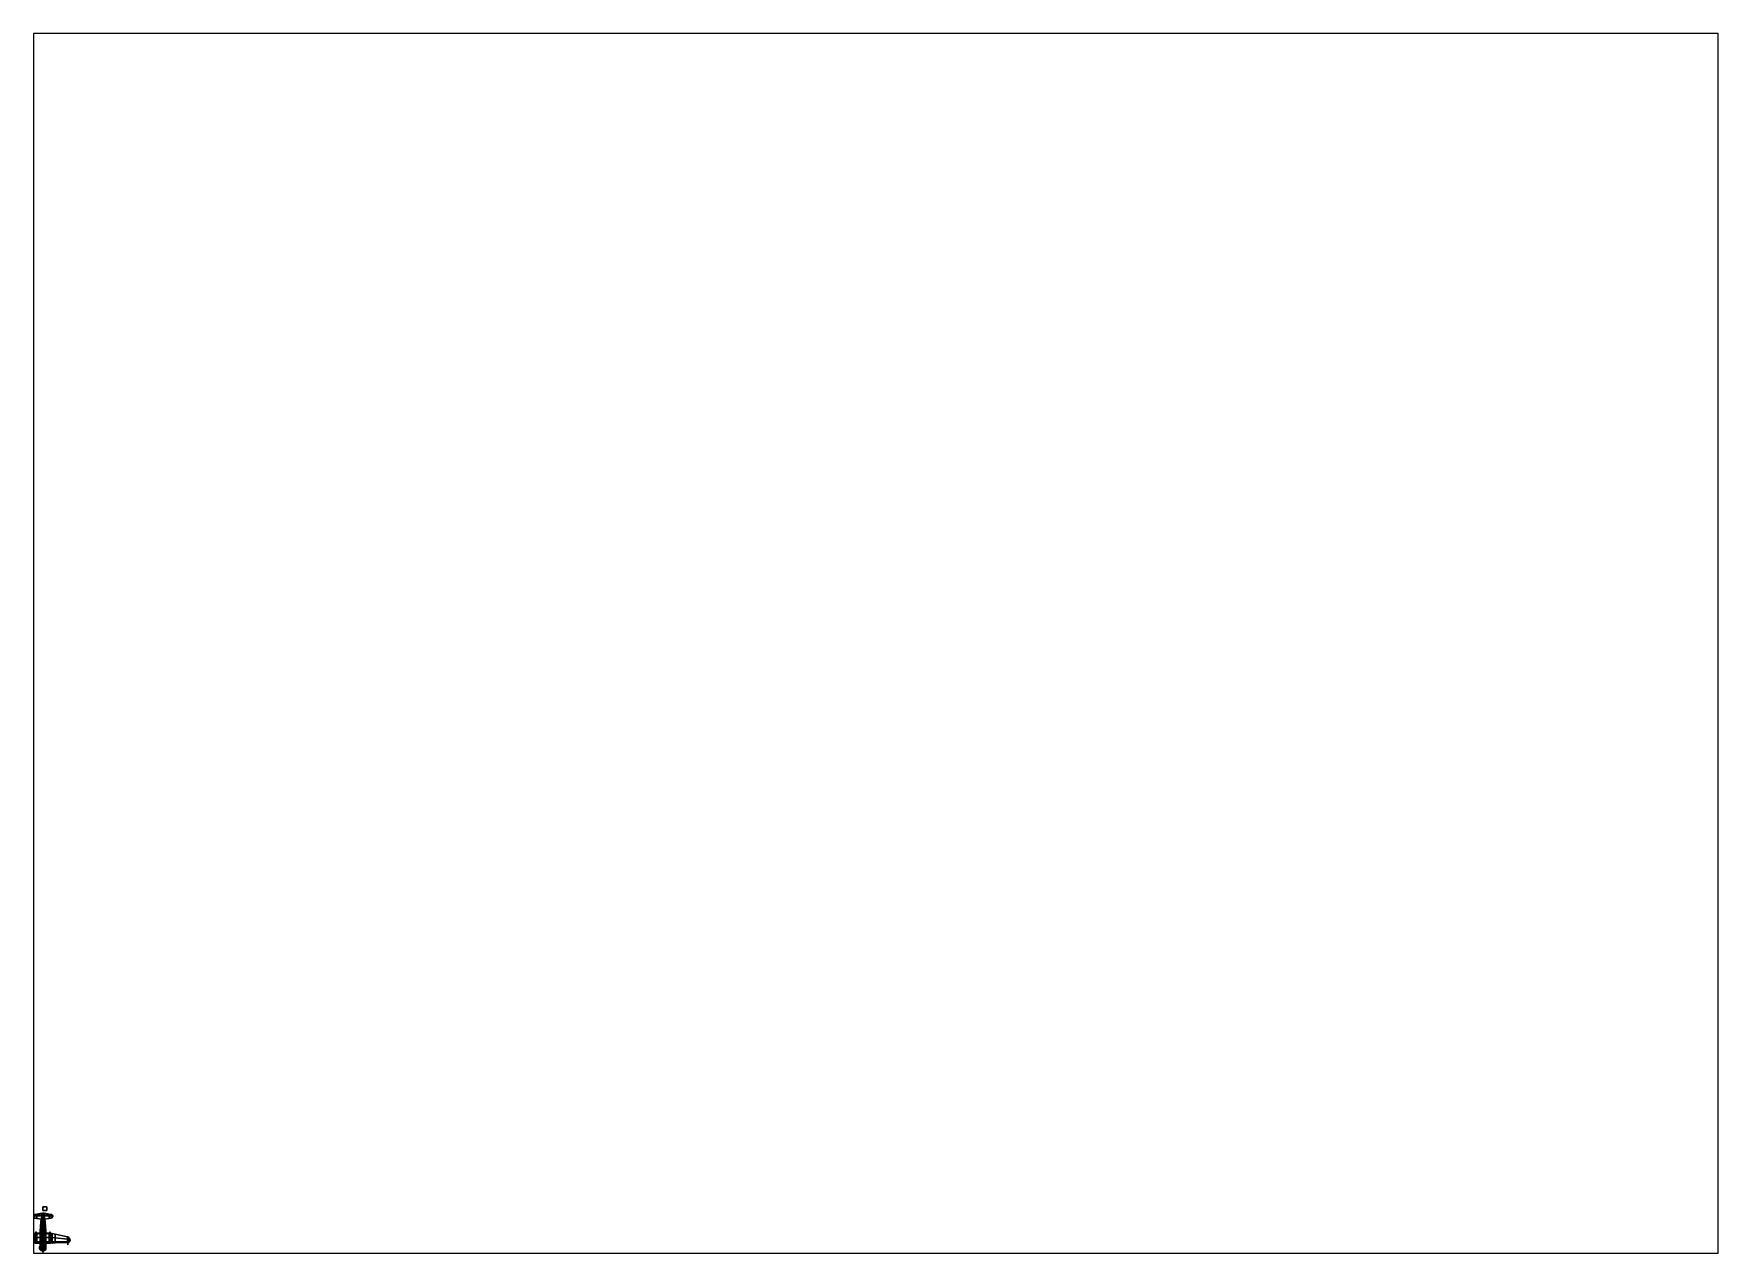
# Paper-space layout 'Layout1' of a CAD drawing. Header units: millimetres. Extents: x 28 to 251, y 20 to 181.
# The model-space entities are those that its viewports show. They can reach past a viewport. Long polylines and large blocks are cut down to what shows.
import ezdxf

# ---------------------------------------------------------------- set-up
doc = ezdxf.new("R2010")
doc.units = ezdxf.units.MM
for name, color, linetype in [('canopy', 4, 'Continuous'), ('engine', 2, 'Continuous'), ('prop', 1, 'Continuous'), ('w2', 6, 'Continuous'), ('wing', 5, 'Continuous')]:
    doc.layers.add(name, color=color, linetype=linetype)

msp = doc.modelspace()

# ---------------------------------------------------------------- linework, layer by layer
for points in [[(-0.42, 3.42, 0.14), (-0.46, 3.42, 0.32), (-0.15, 4.42, 0.32), (-0.14, 4.42, 0.26)], [(-0.46, 3.42, 0.32), (-0.42, 3.42, 0.5), (-0.14, 4.42, 0.38), (-0.15, 4.42, 0.32)], [(-0.33, 3.42, -0.01), (-0.42, 3.42, 0.14), (-0.14, 4.42, 0.26), (-0.11, 4.42, 0.21)], [(-0.42, 3.42, 0.5), (-0.33, 3.42, 0.65), (-0.11, 4.42, 0.43), (-0.14, 4.42, 0.38)], [(-0.18, 3.42, -0.1), (-0.33, 3.42, -0.01), (-0.11, 4.42, 0.21), (-0.06, 4.42, 0.18)], [(-0.33, 3.42, 0.65), (-0.18, 3.42, 0.74), (-0.09, 4.42, 0.47), (-0.11, 4.42, 0.43)], [(0, 3.42, -0.14), (-0.18, 3.42, -0.1), (-0.06, 4.42, 0.18), (0, 3.69, -0.06)], [(-0.07, 4.79, 0.34), (-0.14, 4.42, 0.26), (-0.15, 4.42, 0.32), (-0.07, 4.79, 0.34)], [(-0.07, 4.79, 0.34), (-0.15, 4.42, 0.32), (-0.14, 4.42, 0.38), (-0.07, 4.79, 0.34)], [(-0.05, 4.51, 0.21), (-0.11, 4.42, 0.21), (-0.14, 4.42, 0.26), (-0.07, 4.79, 0.34)], [(-0.07, 4.79, 0.34), (-0.14, 4.42, 0.38), (-0.11, 4.42, 0.43), (-0.07, 4.79, 0.34)], [(-0.07, 4.79, 0.34), (-0.11, 4.42, 0.43), (-0.09, 4.42, 0.47), (-0.09, 4.54, 0.47)], [(-0.06, 4.42, 0.18), (-0.06, 4.42, 0.18), (-0.11, 4.42, 0.21), (-0.05, 4.51, 0.21)], [(0, 4.73, 0.47), (0, 4.93, 0.34), (-0.07, 4.79, 0.34), (-0.09, 4.54, 0.47)], [(0, 4.66, 0.56), (0, 4.73, 0.47), (-0.09, 4.54, 0.47), (-0.09, 4.39, 0.56)], [(0, 4.61, 0.72), (0, 4.66, 0.56), (-0.09, 4.39, 0.56), (-0.09, 3.87, 0.72)], [(0, 4.57, 0.88), (0, 4.61, 0.72), (-0.09, 3.87, 0.72), (-0.09, 3.83, 0.88)], [(0, 4.56, 0.92), (0, 4.57, 0.88), (-0.09, 3.83, 0.88), (-0.09, 3.83, 0.92)], [(0, 4.4, 1.67), (0, 4.56, 0.96), (-0.09, 3.83, 0.96), (-0.07, 3.83, 1.67)], [(0, 4.56, 0.96), (0, 4.56, 0.92), (-0.09, 3.83, 0.92), (-0.09, 3.83, 0.96)], [(-0.09, 4.54, 0.47), (-0.09, 4.42, 0.47), (-0.09, 3.94, 0.56), (-0.09, 4.39, 0.56)], [(-0.09, 4.39, 0.56), (-0.09, 3.94, 0.56), (-0.09, 3.42, 0.72), (-0.09, 3.87, 0.72)], [(0, 4.93, 0.34), (0, 4.87, 0.32), (-0.05, 4.51, 0.21), (-0.07, 4.79, 0.34)], [(0, 4.34, 1.91), (0, 4.4, 1.67), (-0.07, 3.83, 1.67), (-0.06, 3.83, 1.91)], [(0, 4.31, 1.99), (0, 4.34, 1.91), (-0.06, 3.83, 1.91), (-0.06, 3.83, 1.99)], [(0, 4.22, 2.11), (0, 4.31, 1.99), (-0.06, 3.83, 1.99), (-0.05, 3.83, 2.11)], [(1, 6.5, -3.9), (1, 6.5, -4.9), (0, 6.5, -4.9), (0, 6.5, -3.9)], [(1, 6.5, -4.9), (1, 5.5, -4.9), (0, 5.5, -4.9), (0, 6.5, -4.9)], [(0, 6.5, -4.9), (0, 5.5, -4.9), (0, 5.5, -3.9), (0, 6.5, -3.9)], [(0, 6.5, -3.9), (0, 5.5, -3.9), (1, 5.5, -3.9), (1, 6.5, -3.9)], [(0, 5.5, -3.9), (0, 5.5, -4.9), (1, 5.5, -4.9), (1, 5.5, -3.9)], [(0.09, 4.54, 0.47), (0.07, 4.79, 0.34), (0, 4.93, 0.34), (0, 4.73, 0.47)], [(0.07, 4.79, 0.34), (0.05, 4.51, 0.21), (0, 4.87, 0.32), (0, 4.93, 0.34)], [(0.09, 4.39, 0.56), (0.09, 4.54, 0.47), (0, 4.73, 0.47), (0, 4.66, 0.56)], [(0.09, 3.87, 0.72), (0.09, 4.39, 0.56), (0, 4.66, 0.56), (0, 4.61, 0.72)], [(0.09, 3.83, 0.88), (0.09, 3.87, 0.72), (0, 4.61, 0.72), (0, 4.57, 0.88)], [(0.09, 3.83, 0.92), (0.09, 3.83, 0.88), (0, 4.57, 0.88), (0, 4.56, 0.92)], [(0.09, 3.83, 0.96), (0.09, 3.83, 0.92), (0, 4.56, 0.92), (0, 4.56, 0.96)], [(0.07, 3.83, 1.67), (0.09, 3.83, 0.96), (0, 4.56, 0.96), (0, 4.4, 1.67)], [(0.18, 3.42, -0.1), (0, 3.42, -0.14), (0, 3.69, -0.06), (0.06, 4.42, 0.18)], [(0.06, 3.83, 1.91), (0.07, 3.83, 1.67), (0, 4.4, 1.67), (0, 4.34, 1.91)], [(0.06, 3.83, 1.99), (0.06, 3.83, 1.91), (0, 4.34, 1.91), (0, 4.31, 1.99)], [(0.05, 3.83, 2.11), (0.06, 3.83, 1.99), (0, 4.31, 1.99), (0, 4.22, 2.11)], [(0.14, 4.42, 0.26), (0.11, 4.42, 0.21), (0.05, 4.51, 0.21), (0.07, 4.79, 0.34)], [(0.11, 4.42, 0.21), (0.06, 4.42, 0.18), (0.06, 4.42, 0.18), (0.05, 4.51, 0.21)], [(0.33, 3.42, -0.01), (0.18, 3.42, -0.1), (0.06, 4.42, 0.18), (0.11, 4.42, 0.21)], [(0.09, 4.42, 0.47), (0.11, 4.42, 0.43), (0.07, 4.79, 0.34), (0.09, 4.54, 0.47)], [(0.15, 4.42, 0.32), (0.14, 4.42, 0.26), (0.07, 4.79, 0.34)], [(0.14, 4.42, 0.38), (0.15, 4.42, 0.32), (0.07, 4.79, 0.34)], [(0.11, 4.42, 0.43), (0.14, 4.42, 0.38), (0.07, 4.79, 0.34)], [(0.09, 3.94, 0.56), (0.09, 4.42, 0.47), (0.09, 4.54, 0.47), (0.09, 4.39, 0.56)], [(0.18, 3.42, 0.74), (0.33, 3.42, 0.65), (0.11, 4.42, 0.43), (0.09, 4.42, 0.47)], [(0.09, 3.42, 0.72), (0.09, 3.94, 0.56), (0.09, 4.39, 0.56), (0.09, 3.87, 0.72)], [(0.42, 3.42, 0.14), (0.33, 3.42, -0.01), (0.11, 4.42, 0.21), (0.14, 4.42, 0.26)], [(0.33, 3.42, 0.65), (0.42, 3.42, 0.5), (0.14, 4.42, 0.38), (0.11, 4.42, 0.43)], [(0.46, 3.42, 0.32), (0.42, 3.42, 0.14), (0.14, 4.42, 0.26), (0.15, 4.42, 0.32)], [(0.42, 3.42, 0.5), (0.46, 3.42, 0.32), (0.15, 4.42, 0.32), (0.14, 4.42, 0.38)], [(1, 5.5, -3.9), (1, 5.5, -4.9), (1, 6.5, -4.9), (1, 6.5, -3.9)], [(-0.68, -0.88, -0.25), (-0.74, -0.88, 0.03), (-0.71, 0.28, 0.09), (-0.66, 0.28, -0.18)], [(-0.74, -0.88, 0.03), (-0.68, -0.88, 0.31), (-0.66, 0.28, 0.36), (-0.71, 0.28, 0.09)], [(-0.66, 0.28, -0.18), (-0.71, 0.28, 0.09), (-0.65, 1.62, 0.22), (-0.6, 1.62, -0.03)], [(-0.71, 0.28, 0.09), (-0.66, 0.28, 0.36), (-0.6, 1.62, 0.47), (-0.65, 1.62, 0.22)], [(-0.52, -0.88, -0.49), (-0.68, -0.88, -0.25), (-0.66, 0.28, -0.18), (-0.5, 0.28, -0.41)], [(-0.68, -0.88, 0.31), (-0.39, -0.88, 0.55), (-0.39, 0.28, 0.55), (-0.66, 0.28, 0.36)], [(-0.5, 0.28, -0.41), (-0.66, 0.28, -0.18), (-0.6, 1.62, -0.03), (-0.46, 1.62, -0.24)], [(-0.66, 0.28, 0.36), (-0.39, 0.81, 0.55), (-0.39, 1.62, 0.68), (-0.6, 1.62, 0.47)], [(-0.66, 0.28, 0.36), (-0.39, 0.28, 0.55), (-0.39, 0.81, 0.55), (-0.66, 0.28, 0.36)], [(-0.6, 1.62, -0.03), (-0.65, 1.62, 0.22), (-0.46, 3.42, 0.32), (-0.42, 3.42, 0.14)], [(-0.65, 1.62, 0.22), (-0.6, 1.62, 0.47), (-0.42, 3.42, 0.5), (-0.46, 3.42, 0.32)], [(-0.46, 1.62, -0.24), (-0.6, 1.62, -0.03), (-0.42, 3.42, 0.14), (-0.33, 3.42, -0.01)], [(-0.6, 1.62, 0.47), (-0.39, 1.62, 0.68), (-0.33, 3.42, 0.65), (-0.42, 3.42, 0.5)], [(-0.28, -0.88, -0.65), (-0.52, -0.88, -0.49), (-0.5, 0.28, -0.41), (-0.27, 0.28, -0.57)], [(-0.27, 0.28, -0.57), (-0.5, 0.28, -0.41), (-0.46, 1.62, -0.24), (-0.25, 1.62, -0.38)], [(-0.25, 1.62, -0.38), (-0.46, 1.62, -0.24), (-0.33, 3.42, -0.01), (-0.18, 3.42, -0.1)], [(-0.39, 1.62, 0.68), (-0.25, 1.62, 0.82), (-0.18, 3.42, 0.74), (-0.33, 3.42, 0.65)], [(-0.39, 0.81, 0.55), (-0.26, 1.1, 0.9), (-0.25, 1.62, 0.82), (-0.39, 1.62, 0.68)], [(0, -0.88, -0.71), (-0.28, -0.88, -0.65), (-0.27, 0.28, -0.57), (0, 0.28, -0.62)], [(0, 0.28, -0.62), (-0.27, 0.28, -0.57), (-0.25, 1.62, -0.38), (0, 1.62, -0.43)], [(-0.16, 1.62, 0.95), (-0.25, 1.62, 0.82), (-0.26, 1.1, 0.9), (-0.16, 1.18, 0.98)], [(0, 1.62, -0.43), (-0.25, 1.62, -0.38), (-0.18, 3.42, -0.1), (0, 3.42, -0.14)], [(-0.16, 2.65, 0.88), (-0.18, 3.42, 0.74), (-0.25, 1.62, 0.82), (-0.16, 1.62, 0.95)], [(-0.18, 3.42, 0.74), (-0.18, 3.42, 0.74), (-0.16, 2.65, 0.88), (-0.09, 2.93, 0.88)], [(0, 3.42, 0.78), (0, 3.42, 0.78), (-0.18, 3.42, 0.74), (-0.09, 2.93, 0.88)], [(-0.09, 2.93, 0.88), (-0.09, 2.93, 0.88), (-0.16, 2.65, 0.88), (-0.05, 2.65, 0.92)], [(-0.05, 2.65, 0.92), (-0.16, 2.65, 0.88), (-0.16, 1.62, 0.95), (-0.05, 1.62, 0.99)], [(-0.05, 1.62, 0.99), (-0.16, 1.62, 0.95), (-0.16, 1.18, 0.98), (-0.05, 1.21, 1.02)], [(-0.09, 3.87, 0.72), (-0.09, 3.42, 0.72), (-0.09, 2.93, 0.88), (-0.09, 3.83, 0.88)], [(-0.09, 3.83, 0.96), (-0.09, 2.94, 0.96), (-0.07, 3.23, 1.67), (-0.07, 3.83, 1.67)], [(-0.09, 3.83, 0.92), (-0.09, 2.93, 0.92), (-0.09, 2.94, 0.96), (-0.09, 3.83, 0.96)], [(-0.09, 3.83, 0.88), (-0.09, 2.93, 0.88), (-0.09, 2.93, 0.92), (-0.09, 3.83, 0.92)], [(-0.07, 3.23, 1.67), (-0.09, 2.94, 0.96), (0, 2.72, 0.96), (0, 3.07, 1.67)], [(-0.09, 2.94, 0.96), (-0.09, 2.93, 0.92), (0, 2.65, 0.92), (0, 2.72, 0.96)], [(-0.09, 2.93, 0.92), (-0.09, 2.93, 0.88), (-0.05, 2.65, 0.92), (0, 2.65, 0.92)], [(-0.07, 3.83, 1.67), (-0.07, 3.23, 1.67), (-0.06, 3.33, 1.91), (-0.06, 3.83, 1.91)], [(-0.06, 3.33, 1.91), (-0.07, 3.23, 1.67), (0, 3.07, 1.67), (0, 3.19, 1.91)], [(-0.06, 3.83, 1.91), (-0.06, 3.33, 1.91), (-0.06, 3.36, 1.99), (-0.06, 3.83, 1.99)], [(-0.06, 3.83, 1.99), (-0.06, 3.36, 1.99), (-0.05, 3.43, 2.11), (-0.05, 3.83, 2.11)], [(-0.05, 3.43, 2.11), (-0.06, 3.36, 1.99), (0, 3.23, 1.99), (0, 3.3, 2.11)], [(-0.06, 3.36, 1.99), (-0.06, 3.33, 1.91), (0, 3.19, 1.91), (0, 3.23, 1.99)], [(0, 4.14, 2.17), (0, 4.22, 2.11), (-0.05, 3.83, 2.11), (-0.04, 3.83, 2.17)], [(-0.05, 3.83, 2.11), (-0.05, 3.43, 2.11), (-0.04, 3.49, 2.17), (-0.04, 3.83, 2.17)], [(-0.04, 3.49, 2.17), (-0.05, 3.43, 2.11), (0, 3.3, 2.11), (0, 3.37, 2.17)], [(0.05, 2.65, 0.92), (-0.05, 2.65, 0.92), (-0.05, 1.62, 0.99), (0.05, 1.62, 0.99)], [(0.05, 1.62, 0.99), (-0.05, 1.62, 0.99), (-0.05, 1.21, 1.02), (0.05, 1.21, 1.02)], [(0, 3.97, 2.25), (0, 4.14, 2.17), (-0.04, 3.83, 2.17), (-0.03, 3.83, 2.25)], [(-0.04, 3.83, 2.17), (-0.04, 3.49, 2.17), (-0.03, 3.57, 2.25), (-0.03, 3.83, 2.25)], [(-0.03, 3.57, 2.25), (-0.04, 3.49, 2.17), (0, 3.37, 2.17), (0, 3.51, 2.25)], [(-0.02, 3.83, 2.28), (0, 3.97, 2.25), (-0.03, 3.83, 2.25), (-0.02, 3.83, 2.28)], [(-0.03, 3.83, 2.25), (-0.03, 3.57, 2.25), (-0.02, 3.63, 2.28), (-0.02, 3.83, 2.28)], [(-0.02, 3.63, 2.28), (-0.03, 3.57, 2.25), (0, 3.51, 2.25), (-0.02, 3.63, 2.28)], [(0, 3.83, 2.29), (0, 3.97, 2.25), (-0.02, 3.83, 2.28), (0, 3.83, 2.29)], [(-0.02, 3.83, 2.28), (-0.02, 3.63, 2.28), (0, 3.63, 2.29), (0, 3.83, 2.29)], [(0, 3.63, 2.29), (-0.02, 3.63, 2.28), (0, 3.51, 2.25), (0, 3.63, 2.29)], [(0, 3.49, 2.24), (-0.01, 3.51, 2.23), (-0.01, -1.09, 2.08), (0, -1.09, 2.09)], [(-0.01, 3.51, 2.23), (0, 3.45, 2.22), (0, -1.09, 2.07), (-0.01, -1.09, 2.08)], [(0.04, 3.83, 2.17), (0.05, 3.83, 2.11), (0, 4.22, 2.11), (0, 4.14, 2.17)], [(0.03, 3.83, 2.25), (0.04, 3.83, 2.17), (0, 4.14, 2.17), (0, 3.97, 2.25)], [(0.02, 3.83, 2.28), (0.03, 3.83, 2.25), (0, 3.97, 2.25), (0.02, 3.83, 2.28)], [(0, 3.83, 2.29), (0.02, 3.83, 2.28), (0, 3.97, 2.25), (0, 3.83, 2.29)], [(0, 3.83, 2.29), (0, 3.63, 2.29), (0.02, 3.63, 2.28), (0.02, 3.83, 2.28)], [(0.02, 3.63, 2.28), (0, 3.51, 2.25), (0.03, 3.57, 2.25), (0.02, 3.63, 2.28)], [(0, 3.63, 2.29), (0, 3.51, 2.25), (0.02, 3.63, 2.28), (0, 3.63, 2.29)], [(0, 3.51, 2.25), (0, 3.37, 2.17), (0.04, 3.49, 2.17), (0.03, 3.57, 2.25)], [(0.01, 3.51, 2.23), (0, 3.49, 2.24), (0, -1.09, 2.09), (0.01, -1.09, 2.08)], [(0, 3.45, 2.22), (0.01, 3.51, 2.23), (0.01, -1.09, 2.08), (0, -1.09, 2.07)], [(0, 3.37, 2.17), (0, 3.3, 2.11), (0.05, 3.43, 2.11), (0.04, 3.49, 2.17)], [(0, 3.3, 2.11), (0, 3.23, 1.99), (0.06, 3.36, 1.99), (0.05, 3.43, 2.11)], [(0.25, 1.62, -0.38), (0, 1.62, -0.43), (0, 3.42, -0.14), (0.18, 3.42, -0.1)], [(0, 3.42, 0.78), (0.09, 2.93, 0.88), (0.18, 3.42, 0.74)], [(0, 3.23, 1.99), (0, 3.19, 1.91), (0.06, 3.33, 1.91), (0.06, 3.36, 1.99)], [(0, 3.19, 1.91), (0, 3.07, 1.67), (0.07, 3.23, 1.67), (0.06, 3.33, 1.91)], [(0, 3.07, 1.67), (0, 2.72, 0.96), (0.09, 2.94, 0.96), (0.07, 3.23, 1.67)], [(0, 2.72, 0.96), (0, 2.65, 0.92), (0.09, 2.93, 0.92), (0.09, 2.94, 0.96)], [(0, 2.65, 0.92), (0.05, 2.65, 0.92), (0.09, 2.93, 0.88), (0.09, 2.93, 0.92)], [(0.27, 0.28, -0.57), (0, 0.28, -0.62), (0, 1.62, -0.43), (0.25, 1.62, -0.38)], [(0.28, -0.88, -0.65), (0, -0.88, -0.71), (0, 0.28, -0.62), (0.27, 0.28, -0.57)], [(0.02, 3.63, 2.28), (0.03, 3.57, 2.25), (0.03, 3.83, 2.25), (0.02, 3.83, 2.28)], [(0.03, 3.57, 2.25), (0.04, 3.49, 2.17), (0.04, 3.83, 2.17), (0.03, 3.83, 2.25)], [(0.04, 3.49, 2.17), (0.05, 3.43, 2.11), (0.05, 3.83, 2.11), (0.04, 3.83, 2.17)], [(0.05, 3.43, 2.11), (0.06, 3.36, 1.99), (0.06, 3.83, 1.99), (0.05, 3.83, 2.11)], [(0.05, 2.65, 0.92), (0.16, 2.65, 0.88), (0.09, 2.93, 0.88)], [(0.16, 2.65, 0.88), (0.05, 2.65, 0.92), (0.05, 1.62, 0.99), (0.16, 1.62, 0.95)], [(0.16, 1.62, 0.95), (0.05, 1.62, 0.99), (0.05, 1.21, 1.02), (0.16, 1.18, 0.98)], [(0.06, 3.33, 1.91), (0.07, 3.23, 1.67), (0.07, 3.83, 1.67), (0.06, 3.83, 1.91)], [(0.06, 3.36, 1.99), (0.06, 3.33, 1.91), (0.06, 3.83, 1.91), (0.06, 3.83, 1.99)], [(0.07, 3.23, 1.67), (0.09, 2.94, 0.96), (0.09, 3.83, 0.96), (0.07, 3.83, 1.67)], [(0.09, 2.93, 0.88), (0.09, 3.42, 0.72), (0.09, 3.87, 0.72), (0.09, 3.83, 0.88)], [(0.09, 2.93, 0.92), (0.09, 2.93, 0.88), (0.09, 3.83, 0.88), (0.09, 3.83, 0.92)], [(0.09, 2.94, 0.96), (0.09, 2.93, 0.92), (0.09, 3.83, 0.92), (0.09, 3.83, 0.96)], [(0.09, 2.93, 0.88), (0.16, 2.65, 0.88), (0.18, 3.42, 0.74)], [(0.18, 3.42, 0.74), (0.16, 2.65, 0.88), (0.16, 1.62, 0.95), (0.25, 1.62, 0.82)], [(0.25, 1.62, 0.82), (0.16, 1.62, 0.95), (0.16, 1.18, 0.98), (0.26, 1.1, 0.9)], [(0.46, 1.62, -0.24), (0.25, 1.62, -0.38), (0.18, 3.42, -0.1), (0.33, 3.42, -0.01)], [(0.25, 1.62, 0.82), (0.39, 1.62, 0.68), (0.33, 3.42, 0.65), (0.18, 3.42, 0.74)], [(0.5, 0.28, -0.41), (0.27, 0.28, -0.57), (0.25, 1.62, -0.38), (0.46, 1.62, -0.24)], [(0.39, 1.62, 0.68), (0.25, 1.62, 0.82), (0.26, 1.1, 0.9), (0.39, 0.81, 0.55)], [(0.52, -0.88, -0.49), (0.28, -0.88, -0.65), (0.27, 0.28, -0.57), (0.5, 0.28, -0.41)], [(0.6, 1.62, -0.03), (0.46, 1.62, -0.24), (0.33, 3.42, -0.01), (0.42, 3.42, 0.14)], [(0.39, 1.62, 0.68), (0.6, 1.62, 0.47), (0.42, 3.42, 0.5), (0.33, 3.42, 0.65)], [(0.39, 0.81, 0.55), (0.66, 0.28, 0.36), (0.6, 1.62, 0.47), (0.39, 1.62, 0.68)], [(0.39, 0.28, 0.55), (0.66, 0.28, 0.36), (0.66, 0.28, 0.36), (0.39, 0.81, 0.55)], [(0.39, -0.88, 0.55), (0.68, -0.88, 0.31), (0.66, 0.28, 0.36), (0.39, 0.28, 0.55)], [(0.65, 1.62, 0.22), (0.6, 1.62, -0.03), (0.42, 3.42, 0.14), (0.46, 3.42, 0.32)], [(0.6, 1.62, 0.47), (0.65, 1.62, 0.22), (0.46, 3.42, 0.32), (0.42, 3.42, 0.5)], [(0.66, 0.28, -0.18), (0.5, 0.28, -0.41), (0.46, 1.62, -0.24), (0.6, 1.62, -0.03)], [(0.68, -0.88, -0.25), (0.52, -0.88, -0.49), (0.5, 0.28, -0.41), (0.66, 0.28, -0.18)], [(0.71, 0.28, 0.09), (0.66, 0.28, -0.18), (0.6, 1.62, -0.03), (0.65, 1.62, 0.22)], [(0.66, 0.28, 0.36), (0.71, 0.28, 0.09), (0.65, 1.62, 0.22), (0.6, 1.62, 0.47)], [(0.74, -0.88, 0.03), (0.68, -0.88, -0.25), (0.66, 0.28, -0.18), (0.71, 0.28, 0.09)], [(0.68, -0.88, 0.31), (0.74, -0.88, 0.03), (0.71, 0.28, 0.09), (0.66, 0.28, 0.36)], [(-2.48, -2.59, -0.03), (-2.47, -2.59, -0.06), (-2.47, -2.69, -0.06), (-2.48, -2.69, -0.03)], [(-2.47, -2.59, 0), (-2.48, -2.59, -0.03), (-2.48, -2.69, -0.03), (-2.47, -2.69, 0)], [(-2.48, -2.69, -0.03), (-2.47, -2.69, -0.06), (-2.45, -2.72, -0.04), (-2.46, -2.72, -0.03)], [(-2.47, -2.69, 0), (-2.48, -2.69, -0.03), (-2.46, -2.72, -0.03), (-2.45, -2.72, -0.02)], [(-2.47, -2.59, -0.06), (-2.44, -2.59, -0.07), (-2.44, -2.69, -0.07), (-2.47, -2.69, -0.06)], [(-2.44, -2.59, 0.01), (-2.47, -2.59, 0), (-2.47, -2.69, 0), (-2.44, -2.69, 0.01)], [(-2.47, -2.69, -0.06), (-2.44, -2.69, -0.07), (-2.44, -2.72, -0.05), (-2.45, -2.72, -0.04)], [(-2.44, -2.69, 0.01), (-2.47, -2.69, 0), (-2.45, -2.72, -0.02), (-2.44, -2.72, -0.01)], [(-2.43, -2.72, -0.02), (-2.46, -2.72, -0.03), (-2.45, -2.72, -0.04), (-2.42, -2.72, -0.03)], [(-2.44, -2.72, -0.01), (-2.45, -2.72, -0.02), (-2.46, -2.72, -0.03), (-2.43, -2.72, -0.02)], [(-2.42, -2.72, -0.03), (-2.45, -2.72, -0.04), (-2.44, -2.72, -0.05), (-2.43, -2.72, -0.04)], [(-2.44, -2.59, -0.07), (-2.41, -2.59, -0.06), (-2.41, -2.69, -0.06), (-2.44, -2.69, -0.07)], [(-2.41, -2.59, 0), (-2.44, -2.59, 0.01), (-2.44, -2.69, 0.01), (-2.41, -2.69, 0)], [(-2.44, -2.69, -0.07), (-2.41, -2.69, -0.06), (-2.43, -2.72, -0.04), (-2.44, -2.72, -0.05)], [(-2.41, -2.69, 0), (-2.44, -2.69, 0.01), (-2.44, -2.72, -0.01), (-2.43, -2.72, -0.02)], [(-2.41, -2.69, -0.06), (-2.4, -2.69, -0.03), (-2.42, -2.72, -0.03), (-2.43, -2.72, -0.04)], [(-2.4, -2.69, -0.03), (-2.41, -2.69, 0), (-2.43, -2.72, -0.02), (-2.42, -2.72, -0.03)], [(-2.41, -2.59, -0.06), (-2.4, -2.59, -0.03), (-2.4, -2.69, -0.03), (-2.41, -2.69, -0.06)], [(-2.4, -2.59, -0.03), (-2.41, -2.59, 0), (-2.41, -2.69, 0), (-2.4, -2.69, -0.03)], [(-0.92, -3.61, -0.2), (-0.8, -3.54, -0.14), (-0.78, -3.53, -0.2), (-0.9, -3.6, -0.26)], [(-0.9, -3.6, -0.14), (-0.85, -3.57, -0.12), (-0.8, -3.54, -0.14), (-0.92, -3.61, -0.2)], [(-0.9, -3.6, -0.14), (-0.92, -3.61, -0.2), (-0.86, -3.71, -0.2), (-0.84, -3.71, -0.14)], [(-0.92, -3.61, -0.2), (-0.9, -3.6, -0.26), (-0.84, -3.71, -0.26), (-0.86, -3.71, -0.2)], [(-0.9, -3.6, -0.26), (-0.78, -3.53, -0.2), (-0.8, -3.54, -0.26), (-0.85, -3.57, -0.28)], [(-0.85, -3.57, -0.12), (-0.9, -3.6, -0.14), (-0.84, -3.71, -0.14), (-0.78, -3.69, -0.12)], [(-0.9, -3.6, -0.26), (-0.85, -3.57, -0.28), (-0.78, -3.69, -0.28), (-0.84, -3.71, -0.26)], [(-0.84, -3.71, -0.14), (-0.86, -3.71, -0.2), (-0.86, -4.23, -0.2), (-0.84, -4.23, -0.14)], [(-0.86, -3.71, -0.2), (-0.84, -3.71, -0.26), (-0.84, -4.23, -0.26), (-0.86, -4.23, -0.2)], [(-0.84, -4.23, -0.14), (-0.86, -4.23, -0.2), (-0.7, -4.39, -0.2), (-0.7, -4.37, -0.14)], [(-0.86, -4.23, -0.2), (-0.84, -4.23, -0.26), (-0.7, -4.37, -0.26), (-0.7, -4.39, -0.2)], [(-0.8, -3.54, -0.14), (-0.85, -3.57, -0.12), (-0.78, -3.69, -0.12), (-0.72, -3.68, -0.14)], [(-0.85, -3.57, -0.28), (-0.8, -3.54, -0.26), (-0.72, -3.68, -0.26), (-0.78, -3.69, -0.28)], [(-0.78, -3.69, -0.12), (-0.84, -3.71, -0.14), (-0.84, -4.23, -0.14), (-0.78, -4.23, -0.12)], [(-0.84, -3.71, -0.26), (-0.78, -3.69, -0.28), (-0.78, -4.23, -0.28), (-0.84, -4.23, -0.26)], [(-0.78, -4.23, -0.12), (-0.84, -4.23, -0.14), (-0.7, -4.37, -0.14), (-0.7, -4.31, -0.12)], [(-0.84, -4.23, -0.26), (-0.78, -4.23, -0.28), (-0.7, -4.31, -0.28), (-0.7, -4.37, -0.26)], [(-0.78, -3.53, -0.2), (-0.8, -3.54, -0.14), (-0.72, -3.68, -0.14), (-0.7, -3.67, -0.2)], [(-0.8, -3.54, -0.26), (-0.78, -3.53, -0.2), (-0.7, -3.67, -0.2), (-0.72, -3.68, -0.26)], [(-0.72, -3.68, -0.14), (-0.78, -3.69, -0.12), (-0.78, -4.23, -0.12), (-0.72, -4.23, -0.14)], [(-0.78, -3.69, -0.28), (-0.72, -3.68, -0.26), (-0.72, -4.23, -0.26), (-0.78, -4.23, -0.28)], [(-0.72, -4.23, -0.14), (-0.78, -4.23, -0.12), (-0.7, -4.31, -0.12), (-0.7, -4.25, -0.14)], [(-0.78, -4.23, -0.28), (-0.72, -4.23, -0.26), (-0.7, -4.25, -0.26), (-0.7, -4.31, -0.28)], [(-0.68, -0.88, 0.31), (-0.74, -0.88, 0.03), (-0.74, -2.76, 0.03), (-0.68, -2.76, 0.31)], [(-0.74, -0.88, 0.03), (-0.68, -0.88, -0.25), (-0.68, -2.76, -0.25), (-0.74, -2.76, 0.03)], [(-0.67, -3.07, -0.25), (-0.73, -3.07, 0.03), (-0.74, -2.76, 0.03), (-0.68, -2.76, -0.25)], [(-0.73, -3.07, 0.03), (-0.67, -3.07, 0.31), (-0.68, -2.76, 0.31), (-0.74, -2.76, 0.03)], [(-0.64, -3.52, -0.23), (-0.69, -3.52, 0.03), (-0.73, -3.07, 0.03), (-0.67, -3.07, -0.25)], [(-0.69, -3.52, 0.03), (-0.64, -3.52, 0.29), (-0.67, -3.07, 0.31), (-0.73, -3.07, 0.03)], [(-0.7, -3.67, -0.2), (-0.72, -3.68, -0.14), (-0.72, -4.23, -0.14), (-0.7, -4.23, -0.2)], [(-0.72, -3.68, -0.26), (-0.7, -3.67, -0.2), (-0.7, -4.23, -0.2), (-0.72, -4.23, -0.26)], [(-0.7, -4.23, -0.2), (-0.72, -4.23, -0.14), (-0.7, -4.25, -0.14), (-0.7, -4.23, -0.2)], [(-0.72, -4.23, -0.26), (-0.7, -4.23, -0.2), (-0.7, -4.23, -0.2), (-0.7, -4.25, -0.26)], [(-0.7, -4.23, -0.2), (-0.7, -4.25, -0.14), (-0.45, -4.25, -0.14), (-0.45, -4.23, -0.2)], [(-0.7, -4.25, -0.26), (-0.7, -4.23, -0.2), (-0.45, -4.23, -0.2), (-0.45, -4.25, -0.26)], [(-0.59, -3.6, -0.21), (-0.64, -3.6, 0.03), (-0.69, -3.52, 0.03), (-0.64, -3.52, -0.23)], [(-0.64, -3.6, 0.03), (-0.59, -3.6, 0.27), (-0.64, -3.52, 0.29), (-0.69, -3.52, 0.03)], [(-0.39, -0.88, 0.55), (-0.68, -0.88, 0.31), (-0.68, -2.76, 0.31), (-0.39, -2.6, 0.55)], [(-0.68, -0.88, -0.25), (-0.52, -0.88, -0.49), (-0.52, -2.76, -0.49), (-0.68, -2.76, -0.25)], [(-0.68, -2.76, 0.31), (-0.39, -2.76, 0.55), (-0.39, -2.6, 0.55), (-0.68, -2.76, 0.31)], [(-0.52, -3.07, -0.49), (-0.67, -3.07, -0.25), (-0.68, -2.76, -0.25), (-0.52, -2.76, -0.49)], [(-0.67, -3.07, 0.31), (-0.52, -3.07, 0.55), (-0.39, -2.76, 0.55), (-0.68, -2.76, 0.31)], [(-0.49, -3.52, -0.46), (-0.64, -3.52, -0.23), (-0.67, -3.07, -0.25), (-0.52, -3.07, -0.49)], [(-0.64, -3.52, 0.29), (-0.49, -3.52, 0.52), (-0.52, -3.07, 0.55), (-0.67, -3.07, 0.31)], [(-0.45, -3.6, -0.42), (-0.59, -3.6, -0.21), (-0.64, -3.52, -0.23), (-0.49, -3.52, -0.46)], [(-0.59, -3.6, 0.27), (-0.45, -3.6, 0.48), (-0.49, -3.52, 0.52), (-0.64, -3.52, 0.29)], [(-0.52, -0.88, -0.49), (-0.28, -0.88, -0.65), (-0.28, -2.76, -0.65), (-0.52, -2.76, -0.49)], [(-0.52, -3.07, 0.55), (-0.28, -3.07, 0.7), (-0.15, -2.74, 0.79), (-0.39, -2.76, 0.55)], [(-0.28, -3.07, -0.64), (-0.52, -3.07, -0.49), (-0.52, -2.76, -0.49), (-0.28, -2.76, -0.65)], [(-0.26, -3.52, -0.61), (-0.49, -3.52, -0.46), (-0.52, -3.07, -0.49), (-0.28, -3.07, -0.64)], [(-0.49, -3.52, 0.52), (-0.26, -3.52, 0.67), (-0.28, -3.07, 0.7), (-0.52, -3.07, 0.55)], [(-0.24, -3.6, -0.56), (-0.45, -3.6, -0.42), (-0.49, -3.52, -0.46), (-0.26, -3.52, -0.61)], [(-0.45, -3.6, 0.48), (-0.24, -3.6, 0.62), (-0.26, -3.52, 0.67), (-0.49, -3.52, 0.52)], [(-0.39, -2.76, 0.55), (-0.15, -2.74, 0.79), (-0.39, -2.6, 0.55), (-0.39, -2.76, 0.55)], [(-0.28, -0.88, -0.65), (0, -0.88, -0.71), (0, -2.76, -0.71), (-0.28, -2.76, -0.65)], [(-0.28, -3.07, 0.7), (0, -3.07, 0.76), (0, -2.76, 0.77), (-0.15, -2.74, 0.79)], [(0, -3.07, -0.7), (-0.28, -3.07, -0.64), (-0.28, -2.76, -0.65), (0, -2.76, -0.71)], [(0, -3.52, -0.66), (-0.26, -3.52, -0.61), (-0.28, -3.07, -0.64), (0, -3.07, -0.7)], [(-0.26, -3.52, 0.67), (0, -3.52, 0.72), (0, -3.07, 0.76), (-0.28, -3.07, 0.7)], [(0, -3.6, -0.61), (-0.24, -3.6, -0.56), (-0.26, -3.52, -0.61), (0, -3.52, -0.66)], [(-0.24, -3.6, 0.62), (0, -3.6, 0.67), (0, -3.52, 0.72), (-0.26, -3.52, 0.67)], [(0, -2.76, 0.77), (0.15, -2.74, 0.79), (0.15, -2.74, 0.79), (-0.15, -2.74, 0.79)], [(0, -0.13, -0.89), (-0.02, -0.14, -0.88), (-0.02, -0.1, -0.8), (0, -0.09, -0.8)], [(0, -0.09, -0.8), (-0.02, -0.1, -0.8), (-0.02, -0.14, -0.72), (0, -0.13, -0.71)], [(-0.02, -0.14, -0.88), (0, -0.15, -0.87), (0, -0.12, -0.8), (-0.02, -0.1, -0.8)], [(-0.02, -0.1, -0.8), (0, -0.12, -0.8), (0, -0.15, -0.73), (-0.02, -0.14, -0.72)], [(0, -0.22, -0.93), (-0.02, -0.22, -0.92), (-0.02, -0.14, -0.88), (0, -0.13, -0.89)], [(0, -0.13, -0.71), (-0.02, -0.14, -0.72), (-0.02, -0.22, -0.69), (0, -0.2, -0.68)], [(-0.02, -0.22, -0.92), (0, -0.22, -0.9), (0, -0.15, -0.87), (-0.02, -0.14, -0.88)], [(-0.02, -0.14, -0.72), (0, -0.15, -0.73), (0, -0.22, -0.7), (-0.02, -0.22, -0.69)], [(-0.02, -0.3, -0.88), (0, -0.29, -0.87), (0, -0.22, -0.9), (-0.02, -0.22, -0.92)], [(0, -0.31, -0.89), (-0.02, -0.3, -0.88), (-0.02, -0.22, -0.92), (0, -0.22, -0.93)], [(0, -0.2, -0.68), (-0.02, -0.22, -0.69), (-0.02, -0.22, -0.65), (0, -0.2, -0.65)], [(-0.02, -0.22, -0.69), (0, -0.23, -0.68), (0, -0.23, -0.65), (-0.02, -0.22, -0.65)], [(-0.02, -0.22, -0.69), (0, -0.22, -0.7), (0, -0.29, -0.73), (-0.02, -0.3, -0.72)], [(0, -0.23, -0.68), (-0.02, -0.22, -0.69), (-0.02, -0.3, -0.72), (0, -0.31, -0.71)], [(-0.02, -0.34, -0.8), (0, -0.32, -0.8), (0, -0.29, -0.87), (-0.02, -0.3, -0.88)], [(-0.02, -0.3, -0.72), (0, -0.29, -0.73), (0, -0.32, -0.8), (-0.02, -0.34, -0.8)], [(0, -0.35, -0.8), (-0.02, -0.34, -0.8), (-0.02, -0.3, -0.88), (0, -0.31, -0.89)], [(0, -0.31, -0.71), (-0.02, -0.3, -0.72), (-0.02, -0.34, -0.8), (0, -0.35, -0.8)], [(0, -1.08, 1.08), (-0.01, -1.09, 1.08), (-0.01, -1.1, 2.08), (0, -1.09, 2.07)], [(-0.01, -1.09, 1.08), (0, -1.1, 1.08), (0, -1.11, 2.07), (-0.01, -1.1, 2.08)], [(0, -1.09, 2.09), (-0.01, -1.09, 2.08), (-0.01, -1.35, 2.08), (0, -1.34, 2.09)], [(-0.01, -1.09, 2.08), (0, -1.09, 2.07), (0, -1.34, 2.07), (-0.01, -1.35, 2.08)], [(0.01, -0.14, -0.88), (0, -0.13, -0.89), (0, -0.09, -0.8), (0.01, -0.1, -0.8)], [(0.01, -0.1, -0.8), (0, -0.09, -0.8), (0, -0.13, -0.71), (0.01, -0.14, -0.72)], [(0, -0.15, -0.87), (0.01, -0.14, -0.88), (0.01, -0.1, -0.8), (0, -0.12, -0.8)], [(0, -0.12, -0.8), (0.01, -0.1, -0.8), (0.01, -0.14, -0.72), (0, -0.15, -0.73)], [(0.01, -0.22, -0.92), (0, -0.22, -0.93), (0, -0.13, -0.89), (0.01, -0.14, -0.88)], [(0.01, -0.14, -0.72), (0, -0.13, -0.71), (0, -0.2, -0.68), (0.01, -0.22, -0.69)], [(0, -0.22, -0.9), (0.01, -0.22, -0.92), (0.01, -0.14, -0.88), (0, -0.15, -0.87)], [(0, -0.15, -0.73), (0.01, -0.14, -0.72), (0.01, -0.22, -0.69), (0, -0.22, -0.7)], [(0.01, -0.22, -0.69), (0, -0.2, -0.68), (0, -0.2, -0.65), (0.01, -0.22, -0.65)], [(0, -0.23, -0.68), (0.01, -0.22, -0.69), (0.01, -0.22, -0.65), (0, -0.23, -0.65)], [(0, -0.29, -0.87), (0.01, -0.3, -0.88), (0.01, -0.22, -0.92), (0, -0.22, -0.9)], [(0.01, -0.3, -0.88), (0, -0.31, -0.89), (0, -0.22, -0.93), (0.01, -0.22, -0.92)], [(0, -0.22, -0.7), (0.01, -0.22, -0.69), (0.01, -0.3, -0.72), (0, -0.29, -0.73)], [(0.01, -0.22, -0.69), (0, -0.23, -0.68), (0, -0.31, -0.71), (0.01, -0.3, -0.72)], [(0, -0.32, -0.8), (0.01, -0.34, -0.8), (0.01, -0.3, -0.88), (0, -0.29, -0.87)], [(0, -0.29, -0.73), (0.01, -0.3, -0.72), (0.01, -0.34, -0.8), (0, -0.32, -0.8)], [(0.01, -0.34, -0.8), (0, -0.35, -0.8), (0, -0.31, -0.89), (0.01, -0.3, -0.88)], [(0.01, -0.3, -0.72), (0, -0.31, -0.71), (0, -0.35, -0.8), (0.01, -0.34, -0.8)], [(0, -0.88, -0.71), (0.28, -0.88, -0.65), (0.28, -2.76, -0.65), (0, -2.76, -0.71)], [(0.01, -1.09, 1.08), (0, -1.08, 1.08), (0, -1.09, 2.07), (0.01, -1.1, 2.08)], [(0, -1.1, 1.08), (0.01, -1.09, 1.08), (0.01, -1.1, 2.08), (0, -1.11, 2.07)], [(0.01, -1.09, 2.08), (0, -1.09, 2.09), (0, -1.34, 2.09), (0.01, -1.35, 2.08)], [(0, -1.09, 2.07), (0.01, -1.09, 2.08), (0.01, -1.35, 2.08), (0, -1.34, 2.07)], [(0, -3.07, 0.76), (0.28, -3.07, 0.7), (0.15, -2.74, 0.79), (0, -2.76, 0.77)], [(0.28, -3.07, -0.64), (0, -3.07, -0.7), (0, -2.76, -0.71), (0.28, -2.76, -0.65)], [(0.26, -3.52, -0.61), (0, -3.52, -0.66), (0, -3.07, -0.7), (0.28, -3.07, -0.64)], [(0, -3.52, 0.72), (0.26, -3.52, 0.67), (0.28, -3.07, 0.7), (0, -3.07, 0.76)], [(0.24, -3.6, -0.56), (0, -3.6, -0.61), (0, -3.52, -0.66), (0.26, -3.52, -0.61)], [(0, -3.6, 0.67), (0.24, -3.6, 0.62), (0.26, -3.52, 0.67), (0, -3.52, 0.72)], [(0.15, -2.74, 0.79), (0.39, -2.76, 0.55), (0.39, -2.76, 0.55), (0.39, -2.6, 0.55)], [(0.28, -3.07, 0.7), (0.52, -3.07, 0.55), (0.39, -2.76, 0.55), (0.15, -2.74, 0.79)], [(0.45, -3.6, -0.42), (0.24, -3.6, -0.56), (0.26, -3.52, -0.61), (0.49, -3.52, -0.46)], [(0.24, -3.6, 0.62), (0.45, -3.6, 0.48), (0.49, -3.52, 0.52), (0.26, -3.52, 0.67)], [(0.49, -3.52, -0.46), (0.26, -3.52, -0.61), (0.28, -3.07, -0.64), (0.52, -3.07, -0.49)], [(0.26, -3.52, 0.67), (0.49, -3.52, 0.52), (0.52, -3.07, 0.55), (0.28, -3.07, 0.7)], [(0.28, -0.88, -0.65), (0.52, -0.88, -0.49), (0.52, -2.76, -0.49), (0.28, -2.76, -0.65)], [(0.52, -3.07, -0.49), (0.28, -3.07, -0.64), (0.28, -2.76, -0.65), (0.52, -2.76, -0.49)], [(0.68, -0.88, 0.31), (0.39, -0.88, 0.55), (0.39, -2.6, 0.55), (0.68, -2.76, 0.31)], [(0.39, -2.76, 0.55), (0.68, -2.76, 0.31), (0.68, -2.76, 0.31), (0.39, -2.6, 0.55)], [(0.52, -3.07, 0.55), (0.67, -3.07, 0.31), (0.68, -2.76, 0.31), (0.39, -2.76, 0.55)], [(0.59, -3.6, -0.21), (0.45, -3.6, -0.42), (0.49, -3.52, -0.46), (0.64, -3.52, -0.23)], [(0.45, -3.6, 0.48), (0.59, -3.6, 0.27), (0.64, -3.52, 0.29), (0.49, -3.52, 0.52)], [(0.64, -3.52, -0.23), (0.49, -3.52, -0.46), (0.52, -3.07, -0.49), (0.67, -3.07, -0.25)], [(0.49, -3.52, 0.52), (0.64, -3.52, 0.29), (0.67, -3.07, 0.31), (0.52, -3.07, 0.55)], [(0.52, -0.88, -0.49), (0.68, -0.88, -0.25), (0.68, -2.76, -0.25), (0.52, -2.76, -0.49)], [(0.67, -3.07, -0.25), (0.52, -3.07, -0.49), (0.52, -2.76, -0.49), (0.68, -2.76, -0.25)], [(0.64, -3.6, 0.03), (0.59, -3.6, -0.21), (0.64, -3.52, -0.23), (0.69, -3.52, 0.03)], [(0.59, -3.6, 0.27), (0.64, -3.6, 0.03), (0.69, -3.52, 0.03), (0.64, -3.52, 0.29)], [(0.69, -3.52, 0.03), (0.64, -3.52, -0.23), (0.67, -3.07, -0.25), (0.73, -3.07, 0.03)], [(0.64, -3.52, 0.29), (0.69, -3.52, 0.03), (0.73, -3.07, 0.03), (0.67, -3.07, 0.31)], [(0.73, -3.07, 0.03), (0.67, -3.07, -0.25), (0.68, -2.76, -0.25), (0.74, -2.76, 0.03)], [(0.67, -3.07, 0.31), (0.73, -3.07, 0.03), (0.74, -2.76, 0.03), (0.68, -2.76, 0.31)], [(0.74, -0.88, 0.03), (0.68, -0.88, 0.31), (0.68, -2.76, 0.31), (0.74, -2.76, 0.03)], [(0.68, -0.88, -0.25), (0.74, -0.88, 0.03), (0.74, -2.76, 0.03), (0.68, -2.76, -0.25)], [(2.41, -2.59, 0), (2.4, -2.59, -0.03), (2.4, -2.69, -0.03), (2.41, -2.69, 0)], [(2.4, -2.59, -0.03), (2.41, -2.59, -0.06), (2.41, -2.69, -0.06), (2.4, -2.69, -0.03)], [(2.41, -2.69, 0), (2.4, -2.69, -0.03), (2.42, -2.72, -0.03), (2.43, -2.72, -0.02)], [(2.4, -2.69, -0.03), (2.41, -2.69, -0.06), (2.43, -2.72, -0.04), (2.42, -2.72, -0.03)], [(2.44, -2.59, 0.01), (2.41, -2.59, 0), (2.41, -2.69, 0), (2.44, -2.69, 0.01)], [(2.41, -2.59, -0.06), (2.44, -2.59, -0.07), (2.44, -2.69, -0.07), (2.41, -2.69, -0.06)], [(2.44, -2.69, 0.01), (2.41, -2.69, 0), (2.43, -2.72, -0.02), (2.44, -2.72, -0.01)], [(2.41, -2.69, -0.06), (2.44, -2.69, -0.07), (2.44, -2.72, -0.05), (2.43, -2.72, -0.04)], [(2.44, -2.72, -0.01), (2.43, -2.72, -0.02), (2.42, -2.72, -0.03), (2.45, -2.72, -0.02)], [(2.45, -2.72, -0.02), (2.42, -2.72, -0.03), (2.43, -2.72, -0.04), (2.46, -2.72, -0.03)], [(2.46, -2.72, -0.03), (2.43, -2.72, -0.04), (2.44, -2.72, -0.05), (2.45, -2.72, -0.04)], [(2.47, -2.59, 0), (2.44, -2.59, 0.01), (2.44, -2.69, 0.01), (2.47, -2.69, 0)], [(2.44, -2.59, -0.07), (2.47, -2.59, -0.06), (2.47, -2.69, -0.06), (2.44, -2.69, -0.07)], [(2.47, -2.69, 0), (2.44, -2.69, 0.01), (2.44, -2.72, -0.01), (2.45, -2.72, -0.02)], [(2.44, -2.69, -0.07), (2.47, -2.69, -0.06), (2.45, -2.72, -0.04), (2.44, -2.72, -0.05)], [(2.48, -2.69, -0.03), (2.47, -2.69, 0), (2.45, -2.72, -0.02), (2.46, -2.72, -0.03)], [(2.47, -2.69, -0.06), (2.48, -2.69, -0.03), (2.46, -2.72, -0.03), (2.45, -2.72, -0.04)], [(2.48, -2.59, -0.03), (2.47, -2.59, 0), (2.47, -2.69, 0), (2.48, -2.69, -0.03)], [(2.47, -2.59, -0.06), (2.48, -2.59, -0.03), (2.48, -2.69, -0.03), (2.47, -2.69, -0.06)], [(6.28, -2.43, 0.48), (6.26, -2.53, 0.46), (6.26, -3.14, 0.46), (6.28, -3.14, 0.48)], [(6.26, -2.53, 0.46), (6.28, -2.43, 0.44), (6.28, -3.14, 0.44), (6.26, -3.14, 0.46)], [(6.28, -3.14, 0.48), (6.26, -3.14, 0.46), (6.28, -3.14, 0.44), (6.3, -3.14, 0.46)], [(6.3, -2.53, 0.46), (6.28, -2.43, 0.48), (6.28, -3.14, 0.48), (6.3, -3.14, 0.46)], [(6.28, -2.43, 0.44), (6.3, -2.53, 0.46), (6.3, -3.14, 0.46), (6.28, -3.14, 0.44)], [(-0.7, -4.25, -0.14), (-0.7, -4.31, -0.12), (-0.45, -4.31, -0.12), (-0.45, -4.25, -0.14)], [(-0.7, -4.31, -0.28), (-0.7, -4.25, -0.26), (-0.45, -4.25, -0.26), (-0.45, -4.31, -0.28)], [(-0.7, -4.31, -0.12), (-0.7, -4.37, -0.14), (-0.45, -4.37, -0.14), (-0.45, -4.31, -0.12)], [(-0.7, -4.37, -0.26), (-0.7, -4.31, -0.28), (-0.45, -4.31, -0.28), (-0.45, -4.37, -0.26)], [(-0.7, -4.37, -0.14), (-0.7, -4.39, -0.2), (-0.45, -4.39, -0.2), (-0.45, -4.37, -0.14)], [(-0.7, -4.39, -0.2), (-0.7, -4.37, -0.26), (-0.45, -4.37, -0.26), (-0.45, -4.39, -0.2)]]:
    msp.add_3dface(points)
at = {"color": 1}
for points in [[(-0.18, 3.42, 0.74), (0, 3.42, 0.78), (0, 4.42, 0.47), (-0.09, 4.42, 0.47)], [(0, 3.42, 0.78), (0.18, 3.42, 0.74), (0.09, 4.42, 0.47), (0, 4.42, 0.47)]]:
    msp.add_3dface(points, dxfattribs=at)
at = {"color": 3}
for points in [[(-0.06, 4.42, 0.18), (-0.06, 4.42, 0.18), (0, 4.51, 0.05), (0, 3.88, -0.13)], [(-0.05, 4.51, 0.21), (-0.05, 4.51, 0.21), (0, 4.51, 0.05), (-0.06, 4.42, 0.18)], [(0, 3.69, -0.06), (0, 3.69, -0.06), (-0.06, 4.42, 0.18), (0, 3.74, -0.13)], [(0, 3.74, -0.13), (0, 3.74, -0.13), (-0.06, 4.42, 0.18), (0, 3.88, -0.13)], [(0, 4.87, 0.32), (0, 4.87, 0.32), (0, 4.79, 0.21), (-0.05, 4.51, 0.21)], [(0, 4.79, 0.21), (0, 4.79, 0.21), (0, 4.63, 0.1), (-0.05, 4.51, 0.21)], [(0, 4.63, 0.1), (0, 4.63, 0.1), (0, 4.51, 0.05), (-0.05, 4.51, 0.21)], [(0, 4.87, 0.32), (0.05, 4.51, 0.21), (0, 4.79, 0.21)], [(0, 4.79, 0.21), (0.05, 4.51, 0.21), (0, 4.63, 0.1)], [(0, 4.63, 0.1), (0.05, 4.51, 0.21), (0, 4.51, 0.05)], [(0.05, 4.51, 0.21), (0.06, 4.42, 0.18), (0, 4.51, 0.05)], [(0.06, 4.42, 0.18), (0, 3.88, -0.13), (0, 4.51, 0.05)], [(0.06, 4.42, 0.18), (0, 3.74, -0.13), (0, 3.88, -0.13)], [(0.06, 4.42, 0.18), (0, 3.69, -0.06), (0, 3.74, -0.13)]]:
    msp.add_3dface(points, dxfattribs=at)
at = {"layer": 'canopy'}
for points in [[(-0.26, 1.1, 0.9), (-0.39, 0.81, 0.55), (-0.39, 0.28, 0.55), (-0.26, 0.31, 0.91)], [(-0.26, 0.31, 0.91), (-0.39, 0.28, 0.55), (-0.39, 0.28, 0.55), (-0.26, -0.11, 0.93)], [(-0.26, -0.11, 0.93), (-0.39, 0.28, 0.55), (-0.39, -0.88, 0.55), (-0.26, -0.88, 0.93)], [(-0.16, 1.18, 0.98), (-0.26, 1.1, 0.9), (-0.26, 1.1, 0.9), (-0.16, 0.72, 1.01)], [(-0.16, 0.72, 1.01), (-0.26, 1.1, 0.9), (-0.26, 0.31, 0.91), (-0.16, 0.31, 1.02)], [(-0.16, 0.31, 1.02), (-0.26, 0.31, 0.91), (-0.26, -0.11, 0.93), (-0.16, -0.11, 1.04)], [(-0.05, 1.21, 1.02), (-0.16, 1.18, 0.98), (-0.16, 0.72, 1.01), (-0.05, 0.72, 1.05)], [(-0.05, 0.72, 1.05), (-0.16, 0.72, 1.01), (-0.16, 0.31, 1.02), (-0.05, 0.31, 1.06)], [(-0.05, 0.31, 1.06), (-0.16, 0.31, 1.02), (-0.16, -0.11, 1.04), (-0.05, -0.11, 1.08)], [(0.05, 1.21, 1.02), (-0.05, 1.21, 1.02), (-0.05, 0.72, 1.05), (0.05, 0.72, 1.05)], [(0.05, 0.72, 1.05), (-0.05, 0.72, 1.05), (-0.05, 0.31, 1.06), (0.05, 0.31, 1.06)], [(0.05, 0.31, 1.06), (-0.05, 0.31, 1.06), (-0.05, -0.11, 1.08), (0.05, -0.11, 1.08)], [(0.16, 1.18, 0.98), (0.05, 1.21, 1.02), (0.05, 0.72, 1.05), (0.16, 0.72, 1.01)], [(0.16, 0.72, 1.01), (0.05, 0.72, 1.05), (0.05, 0.31, 1.06), (0.16, 0.31, 1.02)], [(0.16, 0.31, 1.02), (0.05, 0.31, 1.06), (0.05, -0.11, 1.08), (0.16, -0.11, 1.04)], [(0.26, 1.1, 0.9), (0.16, 1.18, 0.98), (0.16, 0.72, 1.01), (0.26, 1.1, 0.9)], [(0.26, 1.1, 0.9), (0.16, 0.72, 1.01), (0.16, 0.31, 1.02), (0.26, 0.31, 0.91)], [(0.26, 0.31, 0.91), (0.16, 0.31, 1.02), (0.16, -0.11, 1.04), (0.26, -0.11, 0.93)], [(0.39, 0.81, 0.55), (0.26, 1.1, 0.9), (0.26, 0.31, 0.91), (0.39, 0.28, 0.55)], [(0.39, 0.28, 0.55), (0.26, 0.31, 0.91), (0.26, -0.11, 0.93)], [(0.39, 0.28, 0.55), (0.26, -0.11, 0.93), (0.26, -0.88, 0.93), (0.39, -0.88, 0.55)], [(-0.26, -0.88, 0.93), (-0.39, -0.88, 0.55), (-0.39, -2.21, 0.55), (-0.26, -2.21, 0.93)], [(-0.26, -2.21, 0.93), (-0.39, -2.21, 0.55), (-0.39, -2.6, 0.55), (-0.14, -2.44, 0.99)], [(-0.14, -2.44, 0.99), (-0.39, -2.6, 0.55), (-0.15, -2.74, 0.79), (-0.14, -2.44, 0.99)], [(-0.16, -0.11, 1.04), (-0.26, -0.11, 0.93), (-0.26, -0.88, 0.93), (-0.16, -0.88, 1.04)], [(-0.16, -0.88, 1.04), (-0.26, -0.88, 0.93), (-0.26, -2.21, 0.93), (-0.16, -2.21, 1.04)], [(-0.16, -2.21, 1.04), (-0.26, -2.21, 0.93), (-0.14, -2.44, 0.99), (-0.05, -2.43, 1.08)], [(-0.05, -0.11, 1.08), (-0.16, -0.11, 1.04), (-0.16, -0.88, 1.04), (-0.05, -0.88, 1.08)], [(-0.05, -0.88, 1.08), (-0.16, -0.88, 1.04), (-0.16, -2.21, 1.04), (-0.05, -2.43, 1.08)], [(-0.08, -2.48, 1.04), (-0.14, -2.44, 0.99), (-0.15, -2.74, 0.79)], [(0.08, -2.48, 1.04), (-0.08, -2.48, 1.04), (-0.15, -2.74, 0.79), (0.15, -2.74, 0.79)], [(-0.05, -2.43, 1.08), (-0.14, -2.44, 0.99), (-0.08, -2.48, 1.04)], [(0.05, -2.43, 1.08), (-0.05, -2.43, 1.08), (-0.08, -2.48, 1.04), (0.08, -2.48, 1.04)], [(0.05, -0.11, 1.08), (-0.05, -0.11, 1.08), (-0.05, -0.88, 1.08), (0.05, -0.88, 1.08)], [(0.05, -0.88, 1.08), (-0.05, -0.88, 1.08), (-0.05, -2.43, 1.08), (0.05, -2.43, 1.08)], [(0, -1.32, 1.08), (-0.02, -1.34, 1.08), (-0.01, -1.35, 2.1), (0, -1.34, 2.1)], [(-0.02, -1.34, 1.08), (-0.02, -1.39, 1.08), (-0.01, -1.38, 2.1), (-0.01, -1.35, 2.1)], [(-0.02, -1.39, 1.08), (0, -1.41, 1.08), (0, -1.39, 2.1), (-0.01, -1.38, 2.1)], [(-0.01, -1.35, 2.1), (-0.01, -1.38, 2.1), (0, -1.39, 2.1), (0, -1.34, 2.1)], [(0.02, -1.34, 1.08), (0, -1.32, 1.08), (0, -1.34, 2.1), (0.01, -1.35, 2.1)], [(0, -1.34, 2.1), (0, -1.39, 2.1), (0.01, -1.38, 2.1), (0.01, -1.35, 2.1)], [(0, -1.41, 1.08), (0.02, -1.39, 1.08), (0.01, -1.38, 2.1), (0, -1.39, 2.1)], [(0.02, -1.39, 1.08), (0.02, -1.34, 1.08), (0.01, -1.35, 2.1), (0.01, -1.38, 2.1)], [(0.16, -0.11, 1.04), (0.05, -0.11, 1.08), (0.05, -0.88, 1.08), (0.16, -0.88, 1.04)], [(0.16, -0.88, 1.04), (0.05, -0.88, 1.08), (0.05, -2.43, 1.08), (0.16, -2.21, 1.04)], [(0.26, -2.21, 0.93), (0.16, -2.21, 1.04), (0.05, -2.43, 1.08), (0.14, -2.44, 0.99)], [(0.14, -2.44, 0.99), (0.05, -2.43, 1.08), (0.08, -2.48, 1.04)], [(0.14, -2.44, 0.99), (0.08, -2.48, 1.04), (0.08, -2.48, 1.04), (0.15, -2.74, 0.79)], [(0.39, -2.21, 0.55), (0.26, -2.21, 0.93), (0.14, -2.44, 0.99), (0.39, -2.6, 0.55)], [(0.39, -2.6, 0.55), (0.14, -2.44, 0.99), (0.14, -2.44, 0.99), (0.15, -2.74, 0.79)], [(0.26, -0.11, 0.93), (0.16, -0.11, 1.04), (0.16, -0.88, 1.04), (0.26, -0.88, 0.93)], [(0.26, -0.88, 0.93), (0.16, -0.88, 1.04), (0.16, -2.21, 1.04), (0.26, -2.21, 0.93)], [(0.39, -0.88, 0.55), (0.26, -0.88, 0.93), (0.26, -2.21, 0.93), (0.39, -2.21, 0.55)]]:
    msp.add_3dface(points, dxfattribs=at)
at = {"layer": 'engine'}
for points in [[(-0.67, -3.86, 0.3), (-0.72, -3.86, 0.02), (-0.74, -4.08, 0.02), (-0.68, -4.08, 0.3)], [(-0.72, -3.86, 0.02), (-0.67, -3.86, -0.26), (-0.68, -4.08, -0.26), (-0.74, -4.08, 0.02)], [(-0.67, -4.27, -0.26), (-0.72, -4.27, 0.02), (-0.74, -4.08, 0.02), (-0.68, -4.08, -0.26)], [(-0.72, -4.27, 0.02), (-0.67, -4.27, 0.3), (-0.68, -4.08, 0.3), (-0.74, -4.08, 0.02)], [(-0.66, -3.6, 0.29), (-0.71, -3.6, 0.02), (-0.72, -3.86, 0.02), (-0.67, -3.86, 0.3)], [(-0.71, -3.6, 0.02), (-0.66, -3.6, -0.25), (-0.67, -3.86, -0.26), (-0.72, -3.86, 0.02)], [(-0.59, -3.6, 0.27), (-0.64, -3.6, 0.03), (-0.71, -3.6, 0.02), (-0.66, -3.6, 0.29)], [(-0.64, -3.6, 0.03), (-0.59, -3.6, -0.21), (-0.66, -3.6, -0.25), (-0.71, -3.6, 0.02)], [(-0.51, -3.86, 0.53), (-0.67, -3.86, 0.3), (-0.68, -4.08, 0.3), (-0.52, -4.08, 0.54)], [(-0.67, -3.86, -0.26), (-0.51, -3.86, -0.49), (-0.52, -4.08, -0.5), (-0.68, -4.08, -0.26)], [(-0.51, -4.27, -0.49), (-0.67, -4.27, -0.26), (-0.68, -4.08, -0.26), (-0.52, -4.08, -0.5)], [(-0.67, -4.27, 0.3), (-0.51, -4.27, 0.53), (-0.52, -4.08, 0.54), (-0.68, -4.08, 0.3)], [(-0.5, -3.6, 0.52), (-0.66, -3.6, 0.29), (-0.67, -3.86, 0.3), (-0.51, -3.86, 0.53)], [(-0.66, -3.6, -0.25), (-0.5, -3.6, -0.48), (-0.51, -3.86, -0.49), (-0.67, -3.86, -0.26)], [(-0.45, -3.6, 0.48), (-0.59, -3.6, 0.27), (-0.66, -3.6, 0.29), (-0.5, -3.6, 0.52)], [(-0.59, -3.6, -0.21), (-0.45, -3.6, -0.42), (-0.5, -3.6, -0.48), (-0.66, -3.6, -0.25)], [(-0.32, -3.86, 0.75), (-0.55, -3.86, 0.59), (-0.56, -4.08, 0.6), (-0.32, -4.08, 0.76)], [(-0.55, -3.86, 0.59), (-0.51, -3.86, 0.53), (-0.52, -4.08, 0.54), (-0.56, -4.08, 0.6)], [(-0.55, -4.27, 0.59), (-0.32, -4.27, 0.75), (-0.32, -4.08, 0.76), (-0.56, -4.08, 0.6)], [(-0.51, -4.27, 0.53), (-0.55, -4.27, 0.59), (-0.56, -4.08, 0.6), (-0.52, -4.08, 0.54)], [(-0.28, -3.86, 0.69), (-0.51, -3.86, 0.53), (-0.55, -3.86, 0.59), (-0.32, -3.86, 0.75)], [(-0.51, -3.86, -0.49), (-0.28, -3.86, -0.65), (-0.28, -4.08, -0.66), (-0.52, -4.08, -0.5)], [(-0.28, -4.27, -0.65), (-0.51, -4.27, -0.49), (-0.52, -4.08, -0.5), (-0.28, -4.08, -0.66)], [(-0.27, -3.6, 0.68), (-0.5, -3.6, 0.52), (-0.51, -3.86, 0.53), (-0.28, -3.86, 0.69)], [(-0.5, -3.6, -0.48), (-0.27, -3.6, -0.64), (-0.28, -3.86, -0.65), (-0.51, -3.86, -0.49)], [(-0.24, -3.6, 0.62), (-0.45, -3.6, 0.48), (-0.5, -3.6, 0.52), (-0.27, -3.6, 0.68)], [(-0.45, -3.6, -0.42), (-0.24, -3.6, -0.56), (-0.27, -3.6, -0.64), (-0.5, -3.6, -0.48)], [(-0.28, -3.86, 0.69), (-0.32, -3.86, 0.75), (-0.32, -4.08, 0.76), (-0.28, -4.08, 0.7)], [(-0.32, -4.27, 0.75), (-0.28, -4.27, 0.69), (-0.28, -4.08, 0.7), (-0.32, -4.08, 0.76)], [(0, -3.6, 0.73), (-0.27, -3.6, 0.68), (-0.28, -3.86, 0.69), (0, -3.86, 0.74)], [(-0.27, -3.6, -0.64), (0, -3.6, -0.69), (0, -3.86, -0.7), (-0.28, -3.86, -0.65)], [(0, -3.86, 0.74), (-0.28, -3.86, 0.69), (-0.28, -4.08, 0.7), (0, -4.08, 0.76)], [(-0.28, -3.86, -0.65), (0, -3.86, -0.7), (0, -4.08, -0.72), (-0.28, -4.08, -0.66)], [(0, -4.27, -0.7), (-0.28, -4.27, -0.65), (-0.28, -4.08, -0.66), (0, -4.08, -0.72)], [(-0.28, -4.27, 0.69), (0, -4.27, 0.74), (0, -4.08, 0.76), (-0.28, -4.08, 0.7)], [(0, -3.6, 0.67), (-0.24, -3.6, 0.62), (-0.27, -3.6, 0.68), (0, -3.6, 0.73)], [(-0.24, -3.6, -0.56), (0, -3.6, -0.61), (0, -3.6, -0.69), (-0.27, -3.6, -0.64)], [(0.27, -3.6, 0.68), (0, -3.6, 0.73), (0, -3.86, 0.74), (0.28, -3.86, 0.69)], [(0, -3.6, -0.69), (0.27, -3.6, -0.64), (0.28, -3.86, -0.65), (0, -3.86, -0.7)], [(0, -3.6, -0.61), (0.24, -3.6, -0.56), (0.27, -3.6, -0.64), (0, -3.6, -0.69)], [(0.24, -3.6, 0.62), (0, -3.6, 0.67), (0, -3.6, 0.73), (0.27, -3.6, 0.68)], [(0.28, -3.86, 0.69), (0, -3.86, 0.74), (0, -4.08, 0.76), (0.28, -4.08, 0.7)], [(0, -3.86, -0.7), (0.28, -3.86, -0.65), (0.28, -4.08, -0.66), (0, -4.08, -0.72)], [(0.28, -4.27, -0.65), (0, -4.27, -0.7), (0, -4.08, -0.72), (0.28, -4.08, -0.66)], [(0, -4.27, 0.74), (0.28, -4.27, 0.69), (0.28, -4.08, 0.7), (0, -4.08, 0.76)], [(0.24, -3.6, -0.56), (0.45, -3.6, -0.42), (0.5, -3.6, -0.48), (0.27, -3.6, -0.64)], [(0.45, -3.6, 0.48), (0.24, -3.6, 0.62), (0.27, -3.6, 0.68), (0.5, -3.6, 0.52)], [(0.5, -3.6, 0.52), (0.27, -3.6, 0.68), (0.28, -3.86, 0.69), (0.51, -3.86, 0.53)], [(0.27, -3.6, -0.64), (0.5, -3.6, -0.48), (0.51, -3.86, -0.49), (0.28, -3.86, -0.65)], [(0.51, -3.86, 0.53), (0.28, -3.86, 0.69), (0.28, -4.08, 0.7), (0.52, -4.08, 0.54)], [(0.28, -3.86, -0.65), (0.51, -3.86, -0.49), (0.52, -4.08, -0.5), (0.28, -4.08, -0.66)], [(0.51, -4.27, -0.49), (0.28, -4.27, -0.65), (0.28, -4.08, -0.66), (0.52, -4.08, -0.5)], [(0.28, -4.27, 0.69), (0.51, -4.27, 0.53), (0.52, -4.08, 0.54), (0.28, -4.08, 0.7)], [(0.45, -3.6, -0.42), (0.59, -3.6, -0.21), (0.66, -3.6, -0.25), (0.5, -3.6, -0.48)], [(0.59, -3.6, 0.27), (0.45, -3.6, 0.48), (0.5, -3.6, 0.52), (0.66, -3.6, 0.29)], [(0.66, -3.6, 0.29), (0.5, -3.6, 0.52), (0.51, -3.86, 0.53), (0.67, -3.86, 0.3)], [(0.5, -3.6, -0.48), (0.66, -3.6, -0.25), (0.67, -3.86, -0.26), (0.51, -3.86, -0.49)], [(0.67, -3.86, 0.3), (0.51, -3.86, 0.53), (0.52, -4.08, 0.54), (0.68, -4.08, 0.3)], [(0.51, -3.86, -0.49), (0.67, -3.86, -0.26), (0.68, -4.08, -0.26), (0.52, -4.08, -0.5)], [(0.67, -4.27, -0.26), (0.51, -4.27, -0.49), (0.52, -4.08, -0.5), (0.68, -4.08, -0.26)], [(0.51, -4.27, 0.53), (0.67, -4.27, 0.3), (0.68, -4.08, 0.3), (0.52, -4.08, 0.54)], [(0.59, -3.6, -0.21), (0.64, -3.6, 0.03), (0.71, -3.6, 0.02), (0.66, -3.6, -0.25)], [(0.64, -3.6, 0.03), (0.59, -3.6, 0.27), (0.66, -3.6, 0.29), (0.71, -3.6, 0.02)], [(0.71, -3.6, 0.02), (0.66, -3.6, 0.29), (0.67, -3.86, 0.3), (0.72, -3.86, 0.02)], [(0.66, -3.6, -0.25), (0.71, -3.6, 0.02), (0.72, -3.86, 0.02), (0.67, -3.86, -0.26)], [(0.72, -3.86, 0.02), (0.67, -3.86, 0.3), (0.68, -4.08, 0.3), (0.74, -4.08, 0.02)], [(0.67, -3.86, -0.26), (0.72, -3.86, 0.02), (0.74, -4.08, 0.02), (0.68, -4.08, -0.26)], [(0.72, -4.27, 0.02), (0.67, -4.27, -0.26), (0.68, -4.08, -0.26), (0.74, -4.08, 0.02)], [(0.67, -4.27, 0.3), (0.72, -4.27, 0.02), (0.74, -4.08, 0.02), (0.68, -4.08, 0.3)], [(-0.67, -4.27, 0.3), (-0.72, -4.27, 0.02), (-0.68, -4.41, 0.02), (-0.63, -4.41, 0.28)], [(-0.72, -4.27, 0.02), (-0.67, -4.27, -0.26), (-0.63, -4.41, -0.24), (-0.68, -4.41, 0.02)], [(-0.63, -4.41, 0.28), (-0.68, -4.41, 0.02), (-0.62, -4.5, 0.02), (-0.57, -4.5, 0.26)], [(-0.68, -4.41, 0.02), (-0.63, -4.41, -0.24), (-0.57, -4.5, -0.22), (-0.62, -4.5, 0.02)], [(-0.51, -4.27, 0.53), (-0.67, -4.27, 0.3), (-0.63, -4.41, 0.28), (-0.48, -4.41, 0.5)], [(-0.67, -4.27, -0.26), (-0.51, -4.27, -0.49), (-0.48, -4.41, -0.46), (-0.63, -4.41, -0.24)], [(-0.48, -4.41, 0.5), (-0.63, -4.41, 0.28), (-0.57, -4.5, 0.26), (-0.44, -4.5, 0.46)], [(-0.63, -4.41, -0.24), (-0.48, -4.41, -0.46), (-0.44, -4.5, -0.42), (-0.57, -4.5, -0.22)], [(-0.57, -4.5, 0.26), (-0.62, -4.5, 0.02), (-0.52, -4.54, 0.02), (-0.48, -4.54, 0.22)], [(-0.62, -4.5, 0.02), (-0.57, -4.5, -0.22), (-0.48, -4.54, -0.18), (-0.52, -4.54, 0.02)], [(-0.44, -4.5, 0.46), (-0.57, -4.5, 0.26), (-0.48, -4.54, 0.22), (-0.37, -4.54, 0.39)], [(-0.57, -4.5, -0.22), (-0.44, -4.5, -0.42), (-0.37, -4.54, -0.35), (-0.48, -4.54, -0.18)], [(-0.32, -4.27, 0.75), (-0.55, -4.27, 0.59), (-0.52, -4.41, 0.56), (-0.3, -4.41, 0.71)], [(-0.55, -4.27, 0.59), (-0.51, -4.27, 0.53), (-0.48, -4.41, 0.5), (-0.52, -4.41, 0.56)], [(-0.3, -4.41, 0.71), (-0.52, -4.41, 0.56), (-0.48, -4.5, 0.52), (-0.28, -4.5, 0.65)], [(-0.52, -4.41, 0.56), (-0.48, -4.41, 0.5), (-0.44, -4.5, 0.46), (-0.48, -4.5, 0.52)], [(0.37, -4.54, 0.39), (-0.48, -4.54, 0.22), (-0.52, -4.54, 0.02), (0.48, -4.54, 0.22)], [(0.48, -4.54, 0.22), (-0.52, -4.54, 0.02), (-0.48, -4.54, -0.18), (0.52, -4.54, 0.02)], [(-0.51, -4.27, -0.49), (-0.28, -4.27, -0.65), (-0.26, -4.41, -0.61), (-0.48, -4.41, -0.46)], [(-0.48, -4.41, -0.46), (-0.26, -4.41, -0.61), (-0.24, -4.5, -0.55), (-0.44, -4.5, -0.42)], [(-0.28, -4.5, 0.65), (-0.48, -4.5, 0.52), (-0.44, -4.5, 0.46), (-0.24, -4.5, 0.59)], [(0.2, -4.54, 0.5), (-0.37, -4.54, 0.39), (-0.48, -4.54, 0.22), (0.37, -4.54, 0.39)], [(0.52, -4.54, 0.02), (-0.48, -4.54, -0.18), (-0.37, -4.54, -0.35), (0.48, -4.54, -0.18)], [(-0.24, -4.5, 0.59), (-0.44, -4.5, 0.46), (-0.37, -4.54, 0.39), (-0.2, -4.54, 0.5)], [(-0.44, -4.5, -0.42), (-0.24, -4.5, -0.55), (-0.2, -4.54, -0.46), (-0.37, -4.54, -0.35)], [(0, -4.54, 0.54), (-0.2, -4.54, 0.5), (-0.37, -4.54, 0.39), (0.2, -4.54, 0.5)], [(0.48, -4.54, -0.18), (-0.37, -4.54, -0.35), (-0.2, -4.54, -0.46), (0.37, -4.54, -0.35)], [(-0.28, -4.27, 0.69), (-0.32, -4.27, 0.75), (-0.3, -4.41, 0.71), (-0.26, -4.41, 0.65)], [(-0.26, -4.41, 0.65), (-0.3, -4.41, 0.71), (-0.28, -4.5, 0.65), (-0.24, -4.5, 0.59)], [(0, -4.27, 0.74), (-0.28, -4.27, 0.69), (-0.26, -4.41, 0.65), (0, -4.41, 0.7)], [(-0.28, -4.27, -0.65), (0, -4.27, -0.7), (0, -4.41, -0.66), (-0.26, -4.41, -0.61)], [(0, -4.41, 0.7), (-0.26, -4.41, 0.65), (-0.24, -4.5, 0.59), (0, -4.5, 0.64)], [(-0.26, -4.41, -0.61), (0, -4.41, -0.66), (0, -4.5, -0.6), (-0.24, -4.5, -0.55)], [(0, -4.5, 0.64), (-0.24, -4.5, 0.59), (-0.2, -4.54, 0.5), (0, -4.54, 0.54)], [(-0.24, -4.5, -0.55), (0, -4.5, -0.6), (0, -4.54, -0.5), (-0.2, -4.54, -0.46)], [(0.37, -4.54, -0.35), (-0.2, -4.54, -0.46), (0, -4.54, -0.5), (0.2, -4.54, -0.46)], [(0.28, -4.27, 0.69), (0, -4.27, 0.74), (0, -4.41, 0.7), (0.26, -4.41, 0.65)], [(0, -4.27, -0.7), (0.28, -4.27, -0.65), (0.26, -4.41, -0.61), (0, -4.41, -0.66)], [(0.26, -4.41, 0.65), (0, -4.41, 0.7), (0, -4.5, 0.64), (0.24, -4.5, 0.59)], [(0, -4.41, -0.66), (0.26, -4.41, -0.61), (0.24, -4.5, -0.55), (0, -4.5, -0.6)], [(0.24, -4.5, 0.59), (0, -4.5, 0.64), (0, -4.54, 0.54), (0.2, -4.54, 0.5)], [(0, -4.5, -0.6), (0.24, -4.5, -0.55), (0.2, -4.54, -0.46), (0, -4.54, -0.5)], [(0.44, -4.5, 0.46), (0.24, -4.5, 0.59), (0.2, -4.54, 0.5), (0.37, -4.54, 0.39)], [(0.24, -4.5, -0.55), (0.44, -4.5, -0.42), (0.37, -4.54, -0.35), (0.2, -4.54, -0.46)], [(0.48, -4.41, 0.5), (0.26, -4.41, 0.65), (0.24, -4.5, 0.59), (0.44, -4.5, 0.46)], [(0.26, -4.41, -0.61), (0.48, -4.41, -0.46), (0.44, -4.5, -0.42), (0.24, -4.5, -0.55)], [(0.51, -4.27, 0.53), (0.28, -4.27, 0.69), (0.26, -4.41, 0.65), (0.48, -4.41, 0.5)], [(0.28, -4.27, -0.65), (0.51, -4.27, -0.49), (0.48, -4.41, -0.46), (0.26, -4.41, -0.61)], [(0.57, -4.5, 0.26), (0.44, -4.5, 0.46), (0.37, -4.54, 0.39), (0.48, -4.54, 0.22)], [(0.44, -4.5, -0.42), (0.57, -4.5, -0.22), (0.48, -4.54, -0.18), (0.37, -4.54, -0.35)], [(0.63, -4.41, 0.28), (0.48, -4.41, 0.5), (0.44, -4.5, 0.46), (0.57, -4.5, 0.26)], [(0.48, -4.41, -0.46), (0.63, -4.41, -0.24), (0.57, -4.5, -0.22), (0.44, -4.5, -0.42)], [(0.67, -4.27, 0.3), (0.51, -4.27, 0.53), (0.48, -4.41, 0.5), (0.63, -4.41, 0.28)], [(0.51, -4.27, -0.49), (0.67, -4.27, -0.26), (0.63, -4.41, -0.24), (0.48, -4.41, -0.46)], [(0.62, -4.5, 0.02), (0.57, -4.5, 0.26), (0.48, -4.54, 0.22), (0.52, -4.54, 0.02)], [(0.57, -4.5, -0.22), (0.62, -4.5, 0.02), (0.52, -4.54, 0.02), (0.48, -4.54, -0.18)], [(0.68, -4.41, 0.02), (0.63, -4.41, 0.28), (0.57, -4.5, 0.26), (0.62, -4.5, 0.02)], [(0.63, -4.41, -0.24), (0.68, -4.41, 0.02), (0.62, -4.5, 0.02), (0.57, -4.5, -0.22)], [(0.72, -4.27, 0.02), (0.67, -4.27, 0.3), (0.63, -4.41, 0.28), (0.68, -4.41, 0.02)], [(0.67, -4.27, -0.26), (0.72, -4.27, 0.02), (0.68, -4.41, 0.02), (0.63, -4.41, -0.24)]]:
    msp.add_3dface(points, dxfattribs=at)
at = {"layer": 'prop'}
for points in [[(0, -4.64, 0.06), (0, -4.62, 0.02), (-0.12, -4.62, 0.02), (-0.12, -4.64, 0.06)], [(0, -4.62, 0.02), (0, -4.64, -0.02), (-0.12, -4.64, -0.02), (-0.12, -4.62, 0.02)], [(-0.12, -4.64, -0.02), (-0.12, -4.68, -0.04), (-0.12, -4.72, -0.02), (-0.12, -4.62, 0.02)], [(-0.12, -4.64, 0.06), (-0.12, -4.62, 0.02), (-0.12, -4.72, -0.02), (-0.12, -4.68, 0.08)], [(0, -4.68, 0.08), (0, -4.64, 0.06), (-0.12, -4.64, 0.06), (-0.12, -4.68, 0.08)], [(0, -4.64, -0.02), (0, -4.68, -0.04), (-0.12, -4.68, -0.04), (-0.12, -4.64, -0.02)], [(0, -4.72, 0.06), (0, -4.68, 0.08), (-0.12, -4.68, 0.08), (-0.12, -4.72, 0.06)], [(0, -4.68, -0.04), (0, -4.72, -0.02), (-0.12, -4.72, -0.02), (-0.12, -4.68, -0.04)], [(-0.12, -4.72, 0.06), (-0.12, -4.68, 0.08), (-0.12, -4.72, -0.02), (-0.12, -4.74, 0.02)], [(0, -4.74, 0.02), (0, -4.72, 0.06), (-0.12, -4.72, 0.06), (-0.12, -4.74, 0.02)], [(0, -4.72, -0.02), (0, -4.74, 0.02), (-0.12, -4.74, 0.02), (-0.12, -4.72, -0.02)], [(-0.04, -4.54, 0.06), (-0.06, -4.54, 0.02), (-0.06, -4.94, 0.02), (-0.04, -4.94, 0.06)], [(-0.06, -4.54, 0.02), (-0.04, -4.54, -0.02), (-0.04, -4.94, -0.02), (-0.06, -4.94, 0.02)], [(0, -4.94, 0.08), (-0.04, -4.94, 0.06), (-0.06, -4.94, 0.02), (0.04, -4.94, 0.06)], [(0.04, -4.94, 0.06), (-0.06, -4.94, 0.02), (-0.04, -4.94, -0.02), (0.06, -4.94, 0.02)], [(-0.05, -4.68, -0.01), (-0.04, -4.64, 0), (0.02, -4.64, -0.11), (0.01, -4.68, -0.11)], [(-0.04, -4.64, 0.04), (-0.05, -4.68, 0.05), (0.01, -4.68, 0.15), (0.02, -4.64, 0.15)], [(-0.04, -4.72, 0), (-0.05, -4.68, -0.01), (0.01, -4.68, -0.11), (0.02, -4.72, -0.11)], [(-0.05, -4.68, 0.05), (-0.04, -4.72, 0.04), (0.02, -4.72, 0.15), (0.01, -4.68, 0.15)], [(0, -4.54, 0.08), (-0.04, -4.54, 0.06), (-0.04, -4.94, 0.06), (0, -4.94, 0.08)], [(-0.04, -4.54, -0.02), (0, -4.54, -0.04), (0, -4.94, -0.04), (-0.04, -4.94, -0.02)], [(-0.04, -4.64, 0), (0, -4.62, 0.02), (0.06, -4.62, -0.08), (0.02, -4.64, -0.11)], [(0, -4.62, 0.02), (-0.04, -4.64, 0.04), (0.02, -4.64, 0.15), (0.06, -4.62, 0.12)], [(0, -4.74, 0.02), (-0.04, -4.72, 0), (0.02, -4.72, -0.11), (0.06, -4.74, -0.08)], [(-0.04, -4.72, 0.04), (0, -4.74, 0.02), (0.06, -4.74, 0.12), (0.02, -4.72, 0.15)], [(0.06, -4.94, 0.02), (-0.04, -4.94, -0.02), (0, -4.94, -0.04), (0.04, -4.94, -0.02)], [(0.04, -4.54, 0.06), (0, -4.54, 0.08), (0, -4.94, 0.08), (0.04, -4.94, 0.06)], [(0, -4.54, -0.04), (0.04, -4.54, -0.02), (0.04, -4.94, -0.02), (0, -4.94, -0.04)], [(0, -4.62, 0.02), (0.04, -4.64, 0.04), (0.1, -4.64, -0.06), (0.06, -4.62, -0.08)], [(0.04, -4.64, 0), (0, -4.62, 0.02), (0.06, -4.62, 0.12), (0.1, -4.64, 0.1)], [(0.04, -4.72, 0.04), (0, -4.74, 0.02), (0.06, -4.74, -0.08), (0.1, -4.72, -0.06)], [(0, -4.74, 0.02), (0.04, -4.72, 0), (0.1, -4.72, 0.1), (0.06, -4.74, 0.12)], [(0.02, -4.64, -0.11), (0.06, -4.62, -0.08), (0.1, -4.72, -0.06), (0.01, -4.68, -0.11)], [(0.02, -4.64, 0.15), (0.01, -4.68, 0.15), (0.02, -4.72, 0.15), (0.06, -4.62, 0.12)], [(0.02, -4.72, -0.11), (0.01, -4.68, -0.11), (0.1, -4.72, -0.06), (0.06, -4.74, -0.08)], [(0.1, -4.64, 0.1), (0.06, -4.62, 0.12), (0.02, -4.72, 0.15), (0.11, -4.68, 0.09)], [(0.1, -4.72, 0.1), (0.11, -4.68, 0.09), (0.02, -4.72, 0.15), (0.06, -4.74, 0.12)], [(0.06, -4.54, 0.02), (0.04, -4.54, 0.06), (0.04, -4.94, 0.06), (0.06, -4.94, 0.02)], [(0.04, -4.54, -0.02), (0.06, -4.54, 0.02), (0.06, -4.94, 0.02), (0.04, -4.94, -0.02)], [(0.04, -4.64, 0.04), (0.05, -4.68, 0.05), (0.11, -4.68, -0.05), (0.1, -4.64, -0.06)], [(0.05, -4.68, -0.01), (0.04, -4.64, 0), (0.1, -4.64, 0.1), (0.11, -4.68, 0.09)], [(0.05, -4.68, 0.05), (0.04, -4.72, 0.04), (0.1, -4.72, -0.06), (0.11, -4.68, -0.05)], [(0.04, -4.72, 0), (0.05, -4.68, -0.01), (0.11, -4.68, 0.09), (0.1, -4.72, 0.1)], [(0.1, -4.64, -0.06), (0.11, -4.68, -0.05), (0.1, -4.72, -0.06), (0.06, -4.62, -0.08)]]:
    msp.add_3dface(points, dxfattribs=at)
at = {"layer": 'w2'}
for points in [[(-2.48, 4.27, 0.3), (-2.52, 4.15, 0.3), (-2.51, 4.15, 0.29), (-2.48, 4.23, 0.28)], [(-2.48, 4.23, 0.33), (-2.51, 4.15, 0.32), (-2.52, 4.15, 0.3), (-2.48, 4.27, 0.3)], [(-2.42, 4.36, 0.3), (-2.48, 4.27, 0.3), (-2.48, 4.23, 0.28), (-2.42, 4.3, 0.28)], [(-2.42, 4.3, 0.34), (-2.48, 4.23, 0.33), (-2.48, 4.27, 0.3), (-2.42, 4.36, 0.3)], [(-2.42, 4.3, 0.28), (-2.48, 4.23, 0.28), (-2.48, 4, 0.28), (-2.42, 4.03, 0.28)], [(-2.48, 4, 0.33), (-2.48, 4.23, 0.33), (-2.42, 4.3, 0.34), (-2.42, 4.03, 0.34)], [(-2.3, 4.49, 0.3), (-2.42, 4.36, 0.3), (-2.42, 4.3, 0.28), (-2.3, 4.37, 0.27)], [(-2.3, 4.37, 0.35), (-2.42, 4.3, 0.34), (-2.42, 4.36, 0.3), (-2.3, 4.49, 0.3)], [(-2.3, 4.37, 0.27), (-2.42, 4.3, 0.28), (-2.42, 4.03, 0.28), (-2.3, 4.07, 0.27)], [(-2.42, 4.03, 0.34), (-2.42, 4.3, 0.34), (-2.3, 4.37, 0.35), (-2.3, 4.07, 0.35)], [(-2.22, 4.53, 0.3), (-2.3, 4.49, 0.3), (-2.3, 4.37, 0.27), (-2.22, 4.37, 0.26)], [(-2.22, 4.37, 0.35), (-2.3, 4.37, 0.35), (-2.3, 4.49, 0.3), (-2.22, 4.53, 0.3)], [(-2.22, 4.37, 0.26), (-2.3, 4.37, 0.27), (-2.3, 4.07, 0.27), (-2.22, 4.1, 0.26)], [(-2.3, 4.07, 0.35), (-2.3, 4.37, 0.35), (-2.22, 4.37, 0.35), (-2.22, 4.1, 0.35)], [(-2.09, 4.57, 0.3), (-2.22, 4.53, 0.3), (-2.22, 4.37, 0.26), (-2.09, 4.37, 0.26)], [(-2.09, 4.37, 0.36), (-2.22, 4.37, 0.35), (-2.22, 4.53, 0.3), (-2.09, 4.57, 0.3)], [(-2.09, 4.37, 0.26), (-2.22, 4.37, 0.26), (-2.22, 4.1, 0.26), (-2.09, 4.15, 0.26)], [(-2.22, 4.1, 0.35), (-2.22, 4.37, 0.35), (-2.09, 4.37, 0.36), (-2.09, 4.15, 0.36)], [(-1.56, 4.64, 0.3), (-2.09, 4.57, 0.3), (-2.09, 4.37, 0.26), (-1.56, 4.37, 0.24)], [(-1.56, 4.37, 0.37), (-2.09, 4.37, 0.36), (-2.09, 4.57, 0.3), (-1.56, 4.64, 0.3)], [(-1.56, 4.37, 0.24), (-2.09, 4.37, 0.26), (-2.09, 4.15, 0.26), (-1.56, 4.2, 0.24)], [(-2.09, 4.15, 0.36), (-2.09, 4.37, 0.36), (-1.56, 4.37, 0.37), (-1.56, 4.2, 0.37)], [(-0.29, 4.83, 0.3), (-1.56, 4.64, 0.3), (-1.56, 4.37, 0.24), (-0.29, 4.37, 0.23)], [(-0.29, 4.37, 0.4), (-1.56, 4.37, 0.37), (-1.56, 4.64, 0.3), (-0.29, 4.83, 0.3)], [(-0.29, 4.37, 0.23), (-1.56, 4.37, 0.24), (-1.56, 4.2, 0.24), (-0.29, 4.2, 0.23)], [(-1.56, 4.2, 0.37), (-1.56, 4.37, 0.37), (-0.29, 4.37, 0.4), (-0.29, 4.2, 0.4)], [(-0.2, 4.84, 0.3), (-0.29, 4.83, 0.3), (-0.29, 4.37, 0.23), (-0.2, 4.37, 0.23)], [(-0.2, 4.37, 0.4), (-0.29, 4.37, 0.4), (-0.29, 4.83, 0.3), (-0.2, 4.84, 0.3)], [(-0.2, 4.37, 0.23), (-0.29, 4.37, 0.23), (-0.29, 4.2, 0.23), (-0.2, 4.17, 0.23)], [(-0.29, 4.2, 0.4), (-0.29, 4.37, 0.4), (-0.2, 4.37, 0.4), (-0.2, 4.17, 0.4)], [(-0.07, 4.88, 0.3), (-0.2, 4.84, 0.3), (-0.2, 4.37, 0.23), (-0.07, 4.37, 0.23)], [(-0.07, 4.37, 0.4), (-0.2, 4.37, 0.4), (-0.2, 4.84, 0.3), (-0.07, 4.88, 0.3)], [(-0.07, 4.37, 0.23), (-0.2, 4.37, 0.23), (-0.2, 4.17, 0.23), (-0.07, 4.17, 0.23)], [(-0.2, 4.17, 0.4), (-0.2, 4.37, 0.4), (-0.07, 4.37, 0.4), (-0.07, 4.17, 0.4)], [(0, 4.93, 0.3), (-0.07, 4.88, 0.3), (-0.07, 4.37, 0.23), (0, 4.37, 0.23)], [(0, 4.37, 0.4), (-0.07, 4.37, 0.4), (-0.07, 4.88, 0.3), (0, 4.93, 0.3)], [(0, 4.37, 0.23), (-0.07, 4.37, 0.23), (-0.07, 4.17, 0.23), (0, 4.17, 0.23)], [(-0.07, 4.17, 0.4), (-0.07, 4.37, 0.4), (0, 4.37, 0.4), (0, 4.17, 0.4)], [(-2.51, 4.06, 0.29), (-2.51, 4.15, 0.29), (-2.52, 4.15, 0.3), (-2.52, 4.06, 0.3)], [(-2.52, 4.06, 0.3), (-2.52, 4.15, 0.3), (-2.51, 4.15, 0.32), (-2.51, 4.06, 0.32)], [(-2.48, 4, 0.28), (-2.51, 4.06, 0.29), (-2.52, 4.06, 0.3), (-2.48, 3.93, 0.3)], [(-2.48, 3.93, 0.3), (-2.52, 4.06, 0.3), (-2.51, 4.06, 0.32), (-2.48, 4, 0.33)], [(-2.48, 4.23, 0.28), (-2.51, 4.15, 0.29), (-2.51, 4.06, 0.29), (-2.48, 4, 0.28)], [(-2.51, 4.06, 0.32), (-2.51, 4.15, 0.32), (-2.48, 4.23, 0.33), (-2.48, 4, 0.33)], [(-2.42, 4.03, 0.28), (-2.48, 4, 0.28), (-2.48, 3.93, 0.3), (-2.42, 3.83, 0.3)], [(-2.42, 3.83, 0.3), (-2.48, 3.93, 0.3), (-2.48, 4, 0.33), (-2.42, 4.03, 0.34)], [(-2.3, 4.07, 0.27), (-2.42, 4.03, 0.28), (-2.42, 3.83, 0.3), (-2.3, 3.72, 0.3)], [(-2.3, 3.72, 0.3), (-2.42, 3.83, 0.3), (-2.42, 4.03, 0.34), (-2.3, 4.07, 0.35)], [(-2.22, 4.1, 0.26), (-2.3, 4.07, 0.27), (-2.3, 3.72, 0.3), (-2.22, 3.67, 0.3)], [(-2.22, 3.67, 0.3), (-2.3, 3.72, 0.3), (-2.3, 4.07, 0.35), (-2.22, 4.1, 0.35)], [(-2.09, 4.15, 0.26), (-2.22, 4.1, 0.26), (-2.22, 3.67, 0.3), (-2.09, 3.62, 0.3)], [(-2.09, 3.62, 0.3), (-2.22, 3.67, 0.3), (-2.22, 4.1, 0.35), (-2.09, 4.15, 0.36)], [(-1.56, 4.2, 0.24), (-2.09, 4.15, 0.26), (-2.09, 3.62, 0.3), (-1.56, 3.53, 0.3)], [(-1.56, 3.53, 0.3), (-2.09, 3.62, 0.3), (-2.09, 4.15, 0.36), (-1.56, 4.2, 0.37)], [(-1.78, 0.19, -0.42), (-1.78, 0.19, -0.21), (-2.02, -0.48, -0.14), (-2.02, -0.48, -0.41)], [(-1.78, 0, -0.53), (-1.78, 0.19, -0.42), (-2.02, -0.48, -0.41), (-1.95, -0.48, -0.58)], [(-1.78, 0.19, -0.21), (-1.78, 0.13, -0.18), (-1.78, 0.13, -0.18), (-2.02, -0.48, -0.14)], [(-1.78, 0.13, -0.18), (-1.76, -0.18, -0.09), (-1.76, -0.18, -0.09), (-2.02, -0.48, -0.14)], [(-1.78, 0, -0.53), (-1.95, -0.48, -0.58), (-1.95, -0.48, -0.58), (-1.78, -0.37, -0.63)], [(-1.78, 0.19, -0.21), (-1.78, 0.19, -0.42), (-1.54, -0.48, -0.41), (-1.54, -0.48, -0.16)], [(-1.78, 0.19, -0.42), (-1.78, 0, -0.53), (-1.61, -0.48, -0.58), (-1.54, -0.48, -0.41)], [(-1.78, 0.13, -0.18), (-1.78, 0.19, -0.21), (-1.54, -0.48, -0.16), (-1.78, 0.13, -0.18)], [(-1.76, -0.18, -0.09), (-1.78, 0.13, -0.18), (-1.57, -0.17, -0.09), (-1.76, -0.18, -0.09)], [(-1.57, -0.17, -0.09), (-1.78, 0.13, -0.18), (-1.54, -0.48, -0.16), (-1.57, -0.17, -0.09)], [(-1.78, 0, -0.53), (-1.78, -0.37, -0.63), (-1.78, -0.37, -0.63), (-1.61, -0.48, -0.58)], [(-0.29, 4.2, 0.23), (-1.56, 4.2, 0.24), (-1.56, 3.53, 0.3), (-0.29, 3.33, 0.3)], [(-0.29, 3.33, 0.3), (-1.56, 3.53, 0.3), (-1.56, 4.2, 0.37), (-0.29, 4.2, 0.4)], [(-0.2, 4.17, 0.23), (-0.29, 4.2, 0.23), (-0.29, 3.33, 0.3), (-0.2, 3.26, 0.3)], [(-0.2, 3.26, 0.3), (-0.29, 3.33, 0.3), (-0.29, 4.2, 0.4), (-0.2, 4.17, 0.4)], [(-0.07, 4.17, 0.23), (-0.2, 4.17, 0.23), (-0.2, 3.26, 0.3), (-0.07, 3.26, 0.3)], [(-0.07, 3.26, 0.3), (-0.2, 3.26, 0.3), (-0.2, 4.17, 0.4), (-0.07, 4.17, 0.4)], [(0, 4.17, 0.23), (-0.07, 4.17, 0.23), (-0.07, 3.26, 0.3), (0, 3.26, 0.3)], [(0, 3.26, 0.3), (-0.07, 3.26, 0.3), (-0.07, 4.17, 0.4), (0, 4.17, 0.4)], [(-3.06, -0.42, 0.04), (-6.2, -1.06, 0.45), (-6.2, -1.66, 0.36), (-3.06, -1.36, -0.14)], [(-3.06, -1.36, 0.26), (-6.2, -1.66, 0.54), (-6.2, -1.06, 0.45), (-3.06, -0.42, 0.04)], [(-3.06, -1.36, -0.14), (-6.2, -1.66, 0.36), (-6.2, -2.32, 0.36), (-3.06, -2.36, -0.14)], [(-6.2, -2.32, 0.54), (-6.2, -1.66, 0.54), (-3.06, -1.36, 0.26), (-3.06, -2.36, 0.26)], [(-3.06, -2.36, -0.14), (-6.2, -2.32, 0.36), (-6.2, -2.54, 0.45), (-3.06, -2.63, 0.04)], [(-3.06, -2.63, 0.04), (-6.2, -2.54, 0.45), (-6.2, -2.32, 0.54), (-3.06, -2.36, 0.26)], [(-2.34, -1.29, 0.19), (-3.06, -1.36, 0.26), (-3.06, -0.42, 0.04), (-2.34, -0.27, -0.04)], [(-2.34, -0.27, -0.04), (-3.06, -0.42, 0.04), (-3.06, -1.36, -0.14), (-2.34, -1.29, -0.26)], [(-2.34, -1.29, -0.26), (-3.06, -1.36, -0.14), (-3.06, -2.36, -0.14), (-2.34, -2.36, -0.26)], [(-3.06, -2.36, 0.26), (-3.06, -1.36, 0.26), (-2.34, -1.29, 0.19), (-2.34, -2.36, 0.19)], [(-2.34, -2.65, -0.04), (-3.06, -2.63, 0.04), (-3.06, -2.36, 0.26), (-2.34, -2.36, 0.19)], [(-2.34, -2.36, -0.26), (-3.06, -2.36, -0.14), (-3.06, -2.63, 0.04), (-2.34, -2.65, -0.04)], [(-1.95, -1.25, 0.15), (-2.34, -1.29, 0.19), (-2.34, -0.27, -0.04), (-1.95, -0.19, -0.09)], [(-1.95, -0.19, -0.09), (-2.34, -0.27, -0.04), (-2.34, -1.29, -0.26), (-1.95, -1.25, -0.32)], [(-1.95, -1.25, -0.32), (-2.34, -1.29, -0.26), (-2.34, -2.36, -0.26), (-1.95, -2.36, -0.32)], [(-2.34, -2.36, 0.19), (-2.34, -1.29, 0.19), (-1.95, -1.25, 0.15), (-1.95, -2.36, 0.15)], [(-1.95, -2.66, -0.09), (-2.34, -2.65, -0.04), (-2.34, -2.36, 0.19), (-1.95, -2.36, 0.15)], [(-1.95, -2.36, -0.32), (-2.34, -2.36, -0.26), (-2.34, -2.65, -0.04), (-1.95, -2.66, -0.09)], [(-2.02, -0.48, -0.41), (-2.02, -0.48, -0.14), (-2.02, -2.48, -0.14), (-2.02, -2.3, -0.41)], [(-1.95, -0.48, -0.58), (-2.02, -0.48, -0.41), (-2.02, -2.3, -0.41), (-1.95, -2.2, -0.58)], [(-1.95, -2.2, -0.58), (-2.02, -2.3, -0.41), (-1.78, -2.6, -0.32), (-1.78, -2.5, -0.47)], [(-2.02, -2.3, -0.41), (-2.02, -2.48, -0.14), (-1.78, -2.6, -0.14), (-1.78, -2.6, -0.32)], [(-1.78, -1.25, 0.15), (-1.95, -0.19, -0.09), (-1.95, -0.19, -0.09), (-1.57, -0.17, -0.09)], [(-1.95, -1.25, 0.15), (-1.95, -0.19, -0.09), (-1.95, -0.19, -0.09), (-1.78, -1.25, 0.15)], [(-1.78, -0.37, -0.63), (-1.95, -0.48, -0.58), (-1.95, -0.48, -0.58), (-1.78, -0.48, -0.65)], [(-1.78, -0.48, -0.65), (-1.95, -0.48, -0.58), (-1.95, -2.2, -0.58), (-1.78, -2.16, -0.65)], [(-1.78, -1.25, -0.32), (-1.95, -1.25, -0.32), (-1.95, -2.36, -0.32), (-1.78, -2.36, -0.32)], [(-1.95, -2.36, 0.15), (-1.95, -1.25, 0.15), (-1.78, -1.25, 0.15), (-1.78, -2.36, 0.15)], [(-1.78, -2.16, -0.65), (-1.95, -2.2, -0.58), (-1.78, -2.33, -0.59)], [(-1.78, -2.33, -0.59), (-1.95, -2.2, -0.58), (-1.78, -2.5, -0.47)], [(-1.78, -2.67, -0.09), (-1.95, -2.66, -0.09), (-1.95, -2.36, 0.15), (-1.78, -2.36, 0.15)], [(-1.78, -2.36, -0.32), (-1.95, -2.36, -0.32), (-1.95, -2.66, -0.09), (-1.78, -2.67, -0.09)], [(-1.78, -1.25, 0.15), (-1.57, -0.17, -0.09), (-1.57, -0.17, -0.09), (-1.57, -1.25, 0.15)], [(-1.78, -0.37, -0.63), (-1.78, -0.48, -0.65), (-1.78, -0.48, -0.65), (-1.61, -0.48, -0.58)], [(-1.61, -0.48, -0.58), (-1.78, -0.48, -0.65), (-1.78, -2.16, -0.65), (-1.61, -2.2, -0.58)], [(-1.78, -2.36, 0.15), (-1.78, -1.25, 0.15), (-1.57, -1.25, 0.15), (-1.57, -2.36, 0.15)], [(-1.61, -2.2, -0.58), (-1.78, -2.16, -0.65), (-1.78, -2.33, -0.59)], [(-1.61, -2.2, -0.58), (-1.78, -2.33, -0.59), (-1.78, -2.5, -0.47)], [(-1.54, -2.3, -0.41), (-1.61, -2.2, -0.58), (-1.78, -2.5, -0.47), (-1.78, -2.6, -0.32)], [(-1.54, -2.36, -0.32), (-1.54, -2.3, -0.41), (-1.78, -2.6, -0.32), (-1.78, -2.6, -0.14)], [(-1.57, -2.67, -0.09), (-1.78, -2.67, -0.09), (-1.78, -2.36, 0.15), (-1.57, -2.36, 0.15)], [(-1.54, -2.36, -0.32), (-1.78, -2.6, -0.14), (-1.78, -2.67, -0.09), (-1.57, -2.67, -0.09)], [(-1.54, -0.48, -0.41), (-1.61, -0.48, -0.58), (-1.61, -2.2, -0.58), (-1.54, -2.3, -0.41)], [(-0.7, -1.25, 0.15), (-1.57, -1.25, 0.15), (-1.57, -0.17, -0.09), (-0.7, -0.17, -0.09)], [(-0.7, -0.17, -0.09), (-1.57, -0.17, -0.09), (-1.54, -0.48, -0.16), (-0.7, -0.17, -0.09)], [(-1.57, -2.36, 0.15), (-1.57, -1.25, 0.15), (-0.7, -1.25, 0.15), (-0.7, -2.36, 0.15)], [(-0.7, -2.67, -0.09), (-1.57, -2.67, -0.09), (-1.57, -2.36, 0.15), (-0.7, -2.36, 0.15)], [(-0.7, -2.36, -0.32), (-1.54, -2.36, -0.32), (-1.57, -2.67, -0.09), (-0.7, -2.67, -0.09)], [(-0.7, -0.17, -0.09), (-1.54, -0.48, -0.16), (-1.54, -1.25, -0.32), (-0.7, -1.25, -0.32)], [(-1.54, -0.48, -0.16), (-1.54, -0.48, -0.41), (-1.54, -0.48, -0.41), (-1.54, -1.25, -0.32)], [(-1.54, -1.25, -0.32), (-1.54, -0.48, -0.41), (-1.54, -2.3, -0.41), (-1.54, -2.36, -0.32)], [(-0.7, -1.25, -0.32), (-1.54, -1.25, -0.32), (-1.54, -2.36, -0.32), (-0.7, -2.36, -0.32)], [(-0.61, -1.25, 0.15), (-0.7, -1.25, 0.15), (-0.7, -0.17, -0.09), (-0.61, -0.17, -0.09)], [(-0.61, -0.17, -0.09), (-0.7, -0.17, -0.09), (-0.7, -1.25, -0.32), (-0.61, -1.25, -0.32)], [(-0.61, -1.25, -0.32), (-0.7, -1.25, -0.32), (-0.7, -2.36, -0.32), (-0.61, -2.36, -0.32)], [(-0.7, -2.36, 0.15), (-0.7, -1.25, 0.15), (-0.61, -1.25, 0.15), (-0.61, -2.36, 0.15)], [(-0.61, -2.67, -0.09), (-0.7, -2.67, -0.09), (-0.7, -2.36, 0.15), (-0.61, -2.36, 0.15)], [(-0.61, -2.36, -0.32), (-0.7, -2.36, -0.32), (-0.7, -2.67, -0.09), (-0.61, -2.67, -0.09)], [(0, -1.25, 0.15), (-0.61, -1.25, 0.15), (-0.61, -0.17, -0.09), (0, -0.17, -0.09)], [(0, -0.17, -0.09), (-0.61, -0.17, -0.09), (-0.61, -1.25, -0.32), (0, -1.25, -0.32)], [(0, -1.25, -0.32), (-0.61, -1.25, -0.32), (-0.61, -2.36, -0.32), (0, -2.36, -0.32)], [(-0.61, -2.36, 0.15), (-0.61, -1.25, 0.15), (0, -1.25, 0.15), (0, -2.36, 0.15)], [(0, -2.67, -0.09), (-0.61, -2.67, -0.09), (-0.61, -2.36, 0.15), (0, -2.36, 0.15)], [(0, -2.36, -0.32), (-0.61, -2.36, -0.32), (-0.61, -2.67, -0.09), (0, -2.67, -0.09)]]:
    msp.add_3dface(points, dxfattribs=at)
at = {"layer": 'wing'}
for points in [[(0, 4.37, 0.4), (0.07, 4.37, 0.4), (0.07, 4.88, 0.3), (0, 4.93, 0.3)], [(0, 4.93, 0.3), (0.07, 4.88, 0.3), (0.07, 4.37, 0.23), (0, 4.37, 0.23)], [(0.07, 4.17, 0.4), (0.07, 4.37, 0.4), (0, 4.37, 0.4), (0, 4.17, 0.4)], [(0, 4.37, 0.23), (0.07, 4.37, 0.23), (0.07, 4.17, 0.23), (0, 4.17, 0.23)], [(0.07, 4.37, 0.4), (0.2, 4.37, 0.4), (0.2, 4.84, 0.3), (0.07, 4.88, 0.3)], [(0.07, 4.88, 0.3), (0.2, 4.84, 0.3), (0.2, 4.37, 0.23), (0.07, 4.37, 0.23)], [(0.2, 4.17, 0.4), (0.2, 4.37, 0.4), (0.07, 4.37, 0.4), (0.07, 4.17, 0.4)], [(0.07, 4.37, 0.23), (0.2, 4.37, 0.23), (0.2, 4.17, 0.23), (0.07, 4.17, 0.23)], [(0.2, 4.37, 0.4), (0.29, 4.37, 0.4), (0.29, 4.83, 0.3), (0.2, 4.84, 0.3)], [(0.2, 4.84, 0.3), (0.29, 4.83, 0.3), (0.29, 4.37, 0.23), (0.2, 4.37, 0.23)], [(0.29, 4.2, 0.4), (0.29, 4.37, 0.4), (0.2, 4.37, 0.4), (0.2, 4.17, 0.4)], [(0.2, 4.37, 0.23), (0.29, 4.37, 0.23), (0.29, 4.2, 0.23), (0.2, 4.17, 0.23)], [(0.29, 4.37, 0.4), (1.56, 4.37, 0.37), (1.56, 4.64, 0.3), (0.29, 4.83, 0.3)], [(0.29, 4.83, 0.3), (1.56, 4.64, 0.3), (1.56, 4.37, 0.24), (0.29, 4.37, 0.23)], [(1.56, 4.2, 0.37), (1.56, 4.37, 0.37), (0.29, 4.37, 0.4), (0.29, 4.2, 0.4)], [(0.29, 4.37, 0.23), (1.56, 4.37, 0.24), (1.56, 4.2, 0.24), (0.29, 4.2, 0.23)], [(1.56, 4.37, 0.37), (2.09, 4.37, 0.36), (2.09, 4.57, 0.3), (1.56, 4.64, 0.3)], [(1.56, 4.64, 0.3), (2.09, 4.57, 0.3), (2.09, 4.37, 0.26), (1.56, 4.37, 0.24)], [(2.09, 4.15, 0.36), (2.09, 4.37, 0.36), (1.56, 4.37, 0.37), (1.56, 4.2, 0.37)], [(1.56, 4.37, 0.24), (2.09, 4.37, 0.26), (2.09, 4.15, 0.26), (1.56, 4.2, 0.24)], [(2.09, 4.37, 0.36), (2.22, 4.37, 0.35), (2.22, 4.53, 0.3), (2.09, 4.57, 0.3)], [(2.09, 4.57, 0.3), (2.22, 4.53, 0.3), (2.22, 4.37, 0.26), (2.09, 4.37, 0.26)], [(2.22, 4.1, 0.35), (2.22, 4.37, 0.35), (2.09, 4.37, 0.36), (2.09, 4.15, 0.36)], [(2.09, 4.37, 0.26), (2.22, 4.37, 0.26), (2.22, 4.1, 0.26), (2.09, 4.15, 0.26)], [(2.22, 4.37, 0.35), (2.3, 4.37, 0.35), (2.3, 4.49, 0.3), (2.22, 4.53, 0.3)], [(2.22, 4.53, 0.3), (2.3, 4.49, 0.3), (2.3, 4.37, 0.27), (2.22, 4.37, 0.26)], [(2.3, 4.07, 0.35), (2.3, 4.37, 0.35), (2.22, 4.37, 0.35), (2.22, 4.1, 0.35)], [(2.22, 4.37, 0.26), (2.3, 4.37, 0.27), (2.3, 4.07, 0.27), (2.22, 4.1, 0.26)], [(2.3, 4.37, 0.35), (2.42, 4.3, 0.34), (2.42, 4.36, 0.3), (2.3, 4.49, 0.3)], [(2.3, 4.49, 0.3), (2.42, 4.36, 0.3), (2.42, 4.3, 0.28), (2.3, 4.37, 0.27)], [(2.42, 4.03, 0.34), (2.42, 4.3, 0.34), (2.3, 4.37, 0.35), (2.3, 4.07, 0.35)], [(2.3, 4.37, 0.27), (2.42, 4.3, 0.28), (2.42, 4.03, 0.28), (2.3, 4.07, 0.27)], [(2.42, 4.3, 0.34), (2.48, 4.23, 0.33), (2.48, 4.27, 0.3), (2.42, 4.36, 0.3)], [(2.42, 4.36, 0.3), (2.48, 4.27, 0.3), (2.48, 4.23, 0.28), (2.42, 4.3, 0.28)], [(2.48, 4, 0.33), (2.48, 4.23, 0.33), (2.42, 4.3, 0.34), (2.42, 4.03, 0.34)], [(2.42, 4.3, 0.28), (2.48, 4.23, 0.28), (2.48, 4, 0.28), (2.42, 4.03, 0.28)], [(2.48, 4.23, 0.33), (2.51, 4.15, 0.32), (2.52, 4.15, 0.3), (2.48, 4.27, 0.3)], [(2.48, 4.27, 0.3), (2.52, 4.15, 0.3), (2.51, 4.15, 0.29), (2.48, 4.23, 0.28)], [(0, 3.26, 0.3), (0.07, 3.26, 0.3), (0.07, 4.17, 0.4), (0, 4.17, 0.4)], [(0, 4.17, 0.23), (0.07, 4.17, 0.23), (0.07, 3.26, 0.3), (0, 3.26, 0.3)], [(0.07, 3.26, 0.3), (0.2, 3.26, 0.3), (0.2, 4.17, 0.4), (0.07, 4.17, 0.4)], [(0.07, 4.17, 0.23), (0.2, 4.17, 0.23), (0.2, 3.26, 0.3), (0.07, 3.26, 0.3)], [(0.2, 3.26, 0.3), (0.29, 3.33, 0.3), (0.29, 4.2, 0.4), (0.2, 4.17, 0.4)], [(0.2, 4.17, 0.23), (0.29, 4.2, 0.23), (0.29, 3.33, 0.3), (0.2, 3.26, 0.3)], [(0.29, 3.33, 0.3), (1.56, 3.53, 0.3), (1.56, 4.2, 0.37), (0.29, 4.2, 0.4)], [(0.29, 4.2, 0.23), (1.56, 4.2, 0.24), (1.56, 3.53, 0.3), (0.29, 3.33, 0.3)], [(1.78, 0.19, -0.21), (1.78, 0.19, -0.42), (1.54, -0.48, -0.41), (1.54, -0.48, -0.16)], [(1.78, 0.19, -0.42), (1.78, 0, -0.53), (1.61, -0.48, -0.58), (1.54, -0.48, -0.41)], [(1.78, 0.13, -0.18), (1.78, 0.19, -0.21), (1.54, -0.48, -0.16), (1.78, 0.13, -0.18)], [(1.57, -0.17, -0.09), (1.78, 0.13, -0.18), (1.54, -0.48, -0.16), (1.57, -0.17, -0.09)], [(1.56, 3.53, 0.3), (2.09, 3.62, 0.3), (2.09, 4.15, 0.36), (1.56, 4.2, 0.37)], [(1.56, 4.2, 0.24), (2.09, 4.15, 0.26), (2.09, 3.62, 0.3), (1.56, 3.53, 0.3)], [(1.76, -0.18, -0.09), (1.78, 0.13, -0.18), (1.57, -0.17, -0.09), (1.76, -0.18, -0.09)], [(1.78, 0, -0.53), (1.78, -0.37, -0.63), (1.78, -0.37, -0.63), (1.61, -0.48, -0.58)], [(1.78, 0.13, -0.18), (1.76, -0.18, -0.09), (1.76, -0.18, -0.09), (2.02, -0.48, -0.14)], [(1.78, 0.19, -0.42), (1.78, 0.19, -0.21), (2.02, -0.48, -0.14), (2.02, -0.48, -0.41)], [(1.78, 0, -0.53), (1.78, 0.19, -0.42), (2.02, -0.48, -0.41), (1.95, -0.48, -0.58)], [(1.78, 0.19, -0.21), (1.78, 0.13, -0.18), (1.78, 0.13, -0.18), (2.02, -0.48, -0.14)], [(1.78, 0, -0.53), (1.95, -0.48, -0.58), (1.95, -0.48, -0.58), (1.78, -0.37, -0.63)], [(2.09, 3.62, 0.3), (2.22, 3.67, 0.3), (2.22, 4.1, 0.35), (2.09, 4.15, 0.36)], [(2.09, 4.15, 0.26), (2.22, 4.1, 0.26), (2.22, 3.67, 0.3), (2.09, 3.62, 0.3)], [(2.22, 3.67, 0.3), (2.3, 3.72, 0.3), (2.3, 4.07, 0.35), (2.22, 4.1, 0.35)], [(2.22, 4.1, 0.26), (2.3, 4.07, 0.27), (2.3, 3.72, 0.3), (2.22, 3.67, 0.3)], [(2.3, 3.72, 0.3), (2.42, 3.83, 0.3), (2.42, 4.03, 0.34), (2.3, 4.07, 0.35)], [(2.3, 4.07, 0.27), (2.42, 4.03, 0.28), (2.42, 3.83, 0.3), (2.3, 3.72, 0.3)], [(2.42, 3.83, 0.3), (2.48, 3.93, 0.3), (2.48, 4, 0.33), (2.42, 4.03, 0.34)], [(2.42, 4.03, 0.28), (2.48, 4, 0.28), (2.48, 3.93, 0.3), (2.42, 3.83, 0.3)], [(2.51, 4.06, 0.32), (2.51, 4.15, 0.32), (2.48, 4.23, 0.33), (2.48, 4, 0.33)], [(2.48, 4.23, 0.28), (2.51, 4.15, 0.29), (2.51, 4.06, 0.29), (2.48, 4, 0.28)], [(2.48, 3.93, 0.3), (2.52, 4.06, 0.3), (2.51, 4.06, 0.32), (2.48, 4, 0.33)], [(2.48, 4, 0.28), (2.51, 4.06, 0.29), (2.52, 4.06, 0.3), (2.48, 3.93, 0.3)], [(2.52, 4.06, 0.3), (2.52, 4.15, 0.3), (2.51, 4.15, 0.32), (2.51, 4.06, 0.32)], [(2.51, 4.06, 0.29), (2.51, 4.15, 0.29), (2.52, 4.15, 0.3), (2.52, 4.06, 0.3)], [(0, -1.25, 0.15), (0.61, -1.25, 0.15), (0.61, -0.17, -0.09), (0, -0.17, -0.09)], [(0, -0.17, -0.09), (0.61, -0.17, -0.09), (0.61, -1.25, -0.32), (0, -1.25, -0.32)], [(0.61, -2.36, 0.15), (0.61, -1.25, 0.15), (0, -1.25, 0.15), (0, -2.36, 0.15)], [(0, -1.25, -0.32), (0.61, -1.25, -0.32), (0.61, -2.36, -0.32), (0, -2.36, -0.32)], [(0, -2.67, -0.09), (0.61, -2.67, -0.09), (0.61, -2.36, 0.15), (0, -2.36, 0.15)], [(0, -2.36, -0.32), (0.61, -2.36, -0.32), (0.61, -2.67, -0.09), (0, -2.67, -0.09)], [(0.61, -1.25, 0.15), (0.7, -1.25, 0.15), (0.7, -0.17, -0.09), (0.61, -0.17, -0.09)], [(0.61, -0.17, -0.09), (0.7, -0.17, -0.09), (0.7, -1.25, -0.32), (0.61, -1.25, -0.32)], [(0.7, -2.36, 0.15), (0.7, -1.25, 0.15), (0.61, -1.25, 0.15), (0.61, -2.36, 0.15)], [(0.61, -1.25, -0.32), (0.7, -1.25, -0.32), (0.7, -2.36, -0.32), (0.61, -2.36, -0.32)], [(0.61, -2.67, -0.09), (0.7, -2.67, -0.09), (0.7, -2.36, 0.15), (0.61, -2.36, 0.15)], [(0.61, -2.36, -0.32), (0.7, -2.36, -0.32), (0.7, -2.67, -0.09), (0.61, -2.67, -0.09)], [(0.7, -1.25, 0.15), (1.57, -1.25, 0.15), (1.57, -0.17, -0.09), (0.7, -0.17, -0.09)], [(0.7, -0.17, -0.09), (1.54, -0.48, -0.16), (1.54, -1.25, -0.32), (0.7, -1.25, -0.32)], [(0.7, -0.17, -0.09), (1.57, -0.17, -0.09), (1.54, -0.48, -0.16), (0.7, -0.17, -0.09)], [(1.57, -2.36, 0.15), (1.57, -1.25, 0.15), (0.7, -1.25, 0.15), (0.7, -2.36, 0.15)], [(0.7, -1.25, -0.32), (1.54, -1.25, -0.32), (1.54, -2.36, -0.32), (0.7, -2.36, -0.32)], [(0.7, -2.67, -0.09), (1.57, -2.67, -0.09), (1.57, -2.36, 0.15), (0.7, -2.36, 0.15)], [(0.7, -2.36, -0.32), (1.54, -2.36, -0.32), (1.57, -2.67, -0.09), (0.7, -2.67, -0.09)], [(1.54, -1.25, -0.32), (1.54, -0.48, -0.41), (1.54, -2.3, -0.41), (1.54, -2.36, -0.32)], [(1.54, -0.48, -0.41), (1.61, -0.48, -0.58), (1.61, -2.2, -0.58), (1.54, -2.3, -0.41)], [(1.54, -0.48, -0.16), (1.54, -0.48, -0.41), (1.54, -0.48, -0.41), (1.54, -1.25, -0.32)], [(1.54, -2.3, -0.41), (1.61, -2.2, -0.58), (1.78, -2.5, -0.47), (1.78, -2.6, -0.32)], [(1.54, -2.36, -0.32), (1.54, -2.3, -0.41), (1.78, -2.6, -0.32), (1.78, -2.6, -0.14)], [(1.54, -2.36, -0.32), (1.78, -2.6, -0.14), (1.78, -2.67, -0.09), (1.57, -2.67, -0.09)], [(1.78, -1.25, 0.15), (1.57, -0.17, -0.09), (1.57, -0.17, -0.09), (1.57, -1.25, 0.15)], [(1.78, -1.25, 0.15), (1.95, -0.19, -0.09), (1.95, -0.19, -0.09), (1.57, -0.17, -0.09)], [(1.78, -2.36, 0.15), (1.78, -1.25, 0.15), (1.57, -1.25, 0.15), (1.57, -2.36, 0.15)], [(1.57, -2.67, -0.09), (1.78, -2.67, -0.09), (1.78, -2.36, 0.15), (1.57, -2.36, 0.15)], [(1.78, -0.37, -0.63), (1.78, -0.48, -0.65), (1.78, -0.48, -0.65), (1.61, -0.48, -0.58)], [(1.61, -0.48, -0.58), (1.78, -0.48, -0.65), (1.78, -2.16, -0.65), (1.61, -2.2, -0.58)], [(1.61, -2.2, -0.58), (1.78, -2.16, -0.65), (1.78, -2.33, -0.59)], [(1.61, -2.2, -0.58), (1.78, -2.33, -0.59), (1.78, -2.5, -0.47)], [(1.95, -1.25, 0.15), (1.95, -0.19, -0.09), (1.95, -0.19, -0.09), (1.78, -1.25, 0.15)], [(1.78, -0.37, -0.63), (1.95, -0.48, -0.58), (1.95, -0.48, -0.58), (1.78, -0.48, -0.65)], [(1.78, -0.48, -0.65), (1.95, -0.48, -0.58), (1.95, -2.2, -0.58), (1.78, -2.16, -0.65)], [(1.95, -2.36, 0.15), (1.95, -1.25, 0.15), (1.78, -1.25, 0.15), (1.78, -2.36, 0.15)], [(1.78, -1.25, -0.32), (1.95, -1.25, -0.32), (1.95, -2.36, -0.32), (1.78, -2.36, -0.32)], [(1.78, -2.16, -0.65), (1.95, -2.2, -0.58), (1.78, -2.33, -0.59)], [(1.78, -2.33, -0.59), (1.95, -2.2, -0.58), (1.78, -2.5, -0.47)], [(1.95, -2.2, -0.58), (2.02, -2.3, -0.41), (1.78, -2.6, -0.32), (1.78, -2.5, -0.47)], [(2.02, -2.3, -0.41), (2.02, -2.48, -0.14), (1.78, -2.6, -0.14), (1.78, -2.6, -0.32)], [(1.78, -2.67, -0.09), (1.95, -2.66, -0.09), (1.95, -2.36, 0.15), (1.78, -2.36, 0.15)], [(1.78, -2.36, -0.32), (1.95, -2.36, -0.32), (1.95, -2.66, -0.09), (1.78, -2.67, -0.09)], [(1.95, -1.25, 0.15), (2.34, -1.29, 0.19), (2.34, -0.27, -0.04), (1.95, -0.19, -0.09)], [(1.95, -0.19, -0.09), (2.34, -0.27, -0.04), (2.34, -1.29, -0.26), (1.95, -1.25, -0.32)], [(1.95, -0.48, -0.58), (2.02, -0.48, -0.41), (2.02, -2.3, -0.41), (1.95, -2.2, -0.58)], [(2.34, -2.36, 0.19), (2.34, -1.29, 0.19), (1.95, -1.25, 0.15), (1.95, -2.36, 0.15)], [(1.95, -1.25, -0.32), (2.34, -1.29, -0.26), (2.34, -2.36, -0.26), (1.95, -2.36, -0.32)], [(1.95, -2.66, -0.09), (2.34, -2.65, -0.04), (2.34, -2.36, 0.19), (1.95, -2.36, 0.15)], [(1.95, -2.36, -0.32), (2.34, -2.36, -0.26), (2.34, -2.65, -0.04), (1.95, -2.66, -0.09)], [(2.02, -0.48, -0.41), (2.02, -0.48, -0.14), (2.02, -2.48, -0.14), (2.02, -2.3, -0.41)], [(2.34, -1.29, 0.19), (3.06, -1.36, 0.26), (3.06, -0.42, 0.04), (2.34, -0.27, -0.04)], [(2.34, -0.27, -0.04), (3.06, -0.42, 0.04), (3.06, -1.36, -0.14), (2.34, -1.29, -0.26)], [(3.06, -2.36, 0.26), (3.06, -1.36, 0.26), (2.34, -1.29, 0.19), (2.34, -2.36, 0.19)], [(2.34, -1.29, -0.26), (3.06, -1.36, -0.14), (3.06, -2.36, -0.14), (2.34, -2.36, -0.26)], [(2.34, -2.65, -0.04), (3.06, -2.63, 0.04), (3.06, -2.36, 0.26), (2.34, -2.36, 0.19)], [(2.34, -2.36, -0.26), (3.06, -2.36, -0.14), (3.06, -2.63, 0.04), (2.34, -2.65, -0.04)], [(3.06, -1.36, 0.26), (6.2, -1.66, 0.54), (6.2, -1.06, 0.45), (3.06, -0.42, 0.04)], [(3.06, -0.42, 0.04), (6.2, -1.06, 0.45), (6.2, -1.66, 0.36), (3.06, -1.36, -0.14)], [(6.2, -2.32, 0.54), (6.2, -1.66, 0.54), (3.06, -1.36, 0.26), (3.06, -2.36, 0.26)], [(3.06, -1.36, -0.14), (6.2, -1.66, 0.36), (6.2, -2.32, 0.36), (3.06, -2.36, -0.14)], [(3.06, -2.63, 0.04), (6.2, -2.54, 0.45), (6.2, -2.32, 0.54), (3.06, -2.36, 0.26)], [(3.06, -2.36, -0.14), (6.2, -2.32, 0.36), (6.2, -2.54, 0.45), (3.06, -2.63, 0.04)], [(6.2, -1.66, 0.54), (6.31, -1.67, 0.55), (6.31, -1.11, 0.46), (6.2, -1.06, 0.45)], [(6.2, -1.06, 0.45), (6.31, -1.11, 0.46), (6.31, -1.67, 0.38), (6.2, -1.66, 0.36)], [(6.31, -2.32, 0.55), (6.31, -1.67, 0.55), (6.2, -1.66, 0.54), (6.2, -2.32, 0.54)], [(6.2, -1.66, 0.36), (6.31, -1.67, 0.38), (6.31, -2.32, 0.38), (6.2, -2.32, 0.36)], [(6.2, -2.54, 0.45), (6.31, -2.54, 0.46), (6.31, -2.32, 0.55), (6.2, -2.32, 0.54)], [(6.2, -2.32, 0.36), (6.31, -2.32, 0.38), (6.31, -2.54, 0.46), (6.2, -2.54, 0.45)], [(6.31, -1.67, 0.55), (6.49, -1.68, 0.56), (6.49, -1.23, 0.49), (6.31, -1.11, 0.46)], [(6.31, -1.11, 0.46), (6.49, -1.23, 0.49), (6.49, -1.68, 0.41), (6.31, -1.67, 0.38)], [(6.49, -2.31, 0.56), (6.49, -1.68, 0.56), (6.31, -1.67, 0.55), (6.31, -2.32, 0.55)], [(6.31, -1.67, 0.38), (6.49, -1.68, 0.41), (6.49, -2.31, 0.41), (6.31, -2.32, 0.38)], [(6.31, -2.54, 0.46), (6.49, -2.52, 0.49), (6.49, -2.31, 0.56), (6.31, -2.32, 0.55)], [(6.31, -2.32, 0.38), (6.49, -2.31, 0.41), (6.49, -2.52, 0.49), (6.31, -2.54, 0.46)], [(6.49, -1.68, 0.56), (6.59, -1.7, 0.56), (6.59, -1.33, 0.51), (6.49, -1.23, 0.49)], [(6.49, -1.23, 0.49), (6.59, -1.33, 0.51), (6.59, -1.7, 0.44), (6.49, -1.68, 0.41)], [(6.59, -2.29, 0.56), (6.59, -1.7, 0.56), (6.49, -1.68, 0.56), (6.49, -2.31, 0.56)], [(6.49, -1.68, 0.41), (6.59, -1.7, 0.44), (6.59, -2.29, 0.44), (6.49, -2.31, 0.41)], [(6.49, -2.52, 0.49), (6.59, -2.47, 0.51), (6.59, -2.29, 0.56), (6.49, -2.31, 0.56)], [(6.49, -2.31, 0.41), (6.59, -2.29, 0.44), (6.59, -2.47, 0.51), (6.49, -2.52, 0.49)], [(6.59, -1.7, 0.56), (6.69, -1.73, 0.56), (6.69, -1.47, 0.52), (6.59, -1.33, 0.51)], [(6.59, -1.33, 0.51), (6.69, -1.47, 0.52), (6.69, -1.73, 0.47), (6.59, -1.7, 0.44)], [(6.69, -2.25, 0.56), (6.69, -1.73, 0.56), (6.59, -1.7, 0.56), (6.59, -2.29, 0.56)], [(6.59, -1.7, 0.44), (6.69, -1.73, 0.47), (6.69, -2.25, 0.47), (6.59, -2.29, 0.44)], [(6.59, -2.47, 0.51), (6.69, -2.38, 0.52), (6.69, -2.25, 0.56), (6.59, -2.29, 0.56)], [(6.59, -2.29, 0.44), (6.69, -2.25, 0.47), (6.69, -2.38, 0.52), (6.59, -2.47, 0.51)], [(6.69, -1.73, 0.56), (6.79, -1.78, 0.56), (6.79, -1.68, 0.53), (6.69, -1.47, 0.52)], [(6.69, -1.47, 0.52), (6.79, -1.68, 0.53), (6.79, -1.78, 0.5), (6.69, -1.73, 0.47)], [(6.79, -2.2, 0.56), (6.79, -1.78, 0.56), (6.69, -1.73, 0.56), (6.69, -2.25, 0.56)], [(6.69, -1.73, 0.47), (6.79, -1.78, 0.5), (6.79, -2.2, 0.5), (6.69, -2.25, 0.47)], [(6.69, -2.38, 0.52), (6.79, -2.22, 0.53), (6.79, -2.2, 0.56), (6.69, -2.25, 0.56)], [(6.69, -2.25, 0.47), (6.79, -2.2, 0.5), (6.79, -2.22, 0.53), (6.69, -2.38, 0.52)], [(6.79, -1.78, 0.56), (6.82, -1.86, 0.55), (6.83, -1.86, 0.53), (6.79, -1.68, 0.53)], [(6.79, -1.68, 0.53), (6.83, -1.86, 0.53), (6.82, -1.86, 0.51), (6.79, -1.78, 0.5)], [(6.82, -2.05, 0.55), (6.82, -1.86, 0.55), (6.79, -1.78, 0.56), (6.79, -2.2, 0.56)], [(6.79, -1.78, 0.5), (6.82, -1.86, 0.51), (6.82, -2.05, 0.51), (6.79, -2.2, 0.5)], [(6.79, -2.22, 0.53), (6.83, -2.05, 0.53), (6.82, -2.05, 0.55), (6.79, -2.2, 0.56)], [(6.79, -2.2, 0.5), (6.82, -2.05, 0.51), (6.83, -2.05, 0.53), (6.79, -2.22, 0.53)], [(6.83, -2.05, 0.53), (6.83, -1.86, 0.53), (6.82, -1.86, 0.55), (6.82, -2.05, 0.55)], [(6.82, -2.05, 0.51), (6.82, -1.86, 0.51), (6.83, -1.86, 0.53), (6.83, -2.05, 0.53)]]:
    msp.add_3dface(points, dxfattribs=at)

psp = doc.layouts.get("Layout1")

# ---------------------------------------------------------------- viewports
at = {"layer": '0'}
psp.add_viewport(center=(139.22, 100.81), size=(222.76, 161.29), view_center_point=(210, 148.5), view_height=307.4901, dxfattribs=at)

doc.saveas('drawing.dxf')
